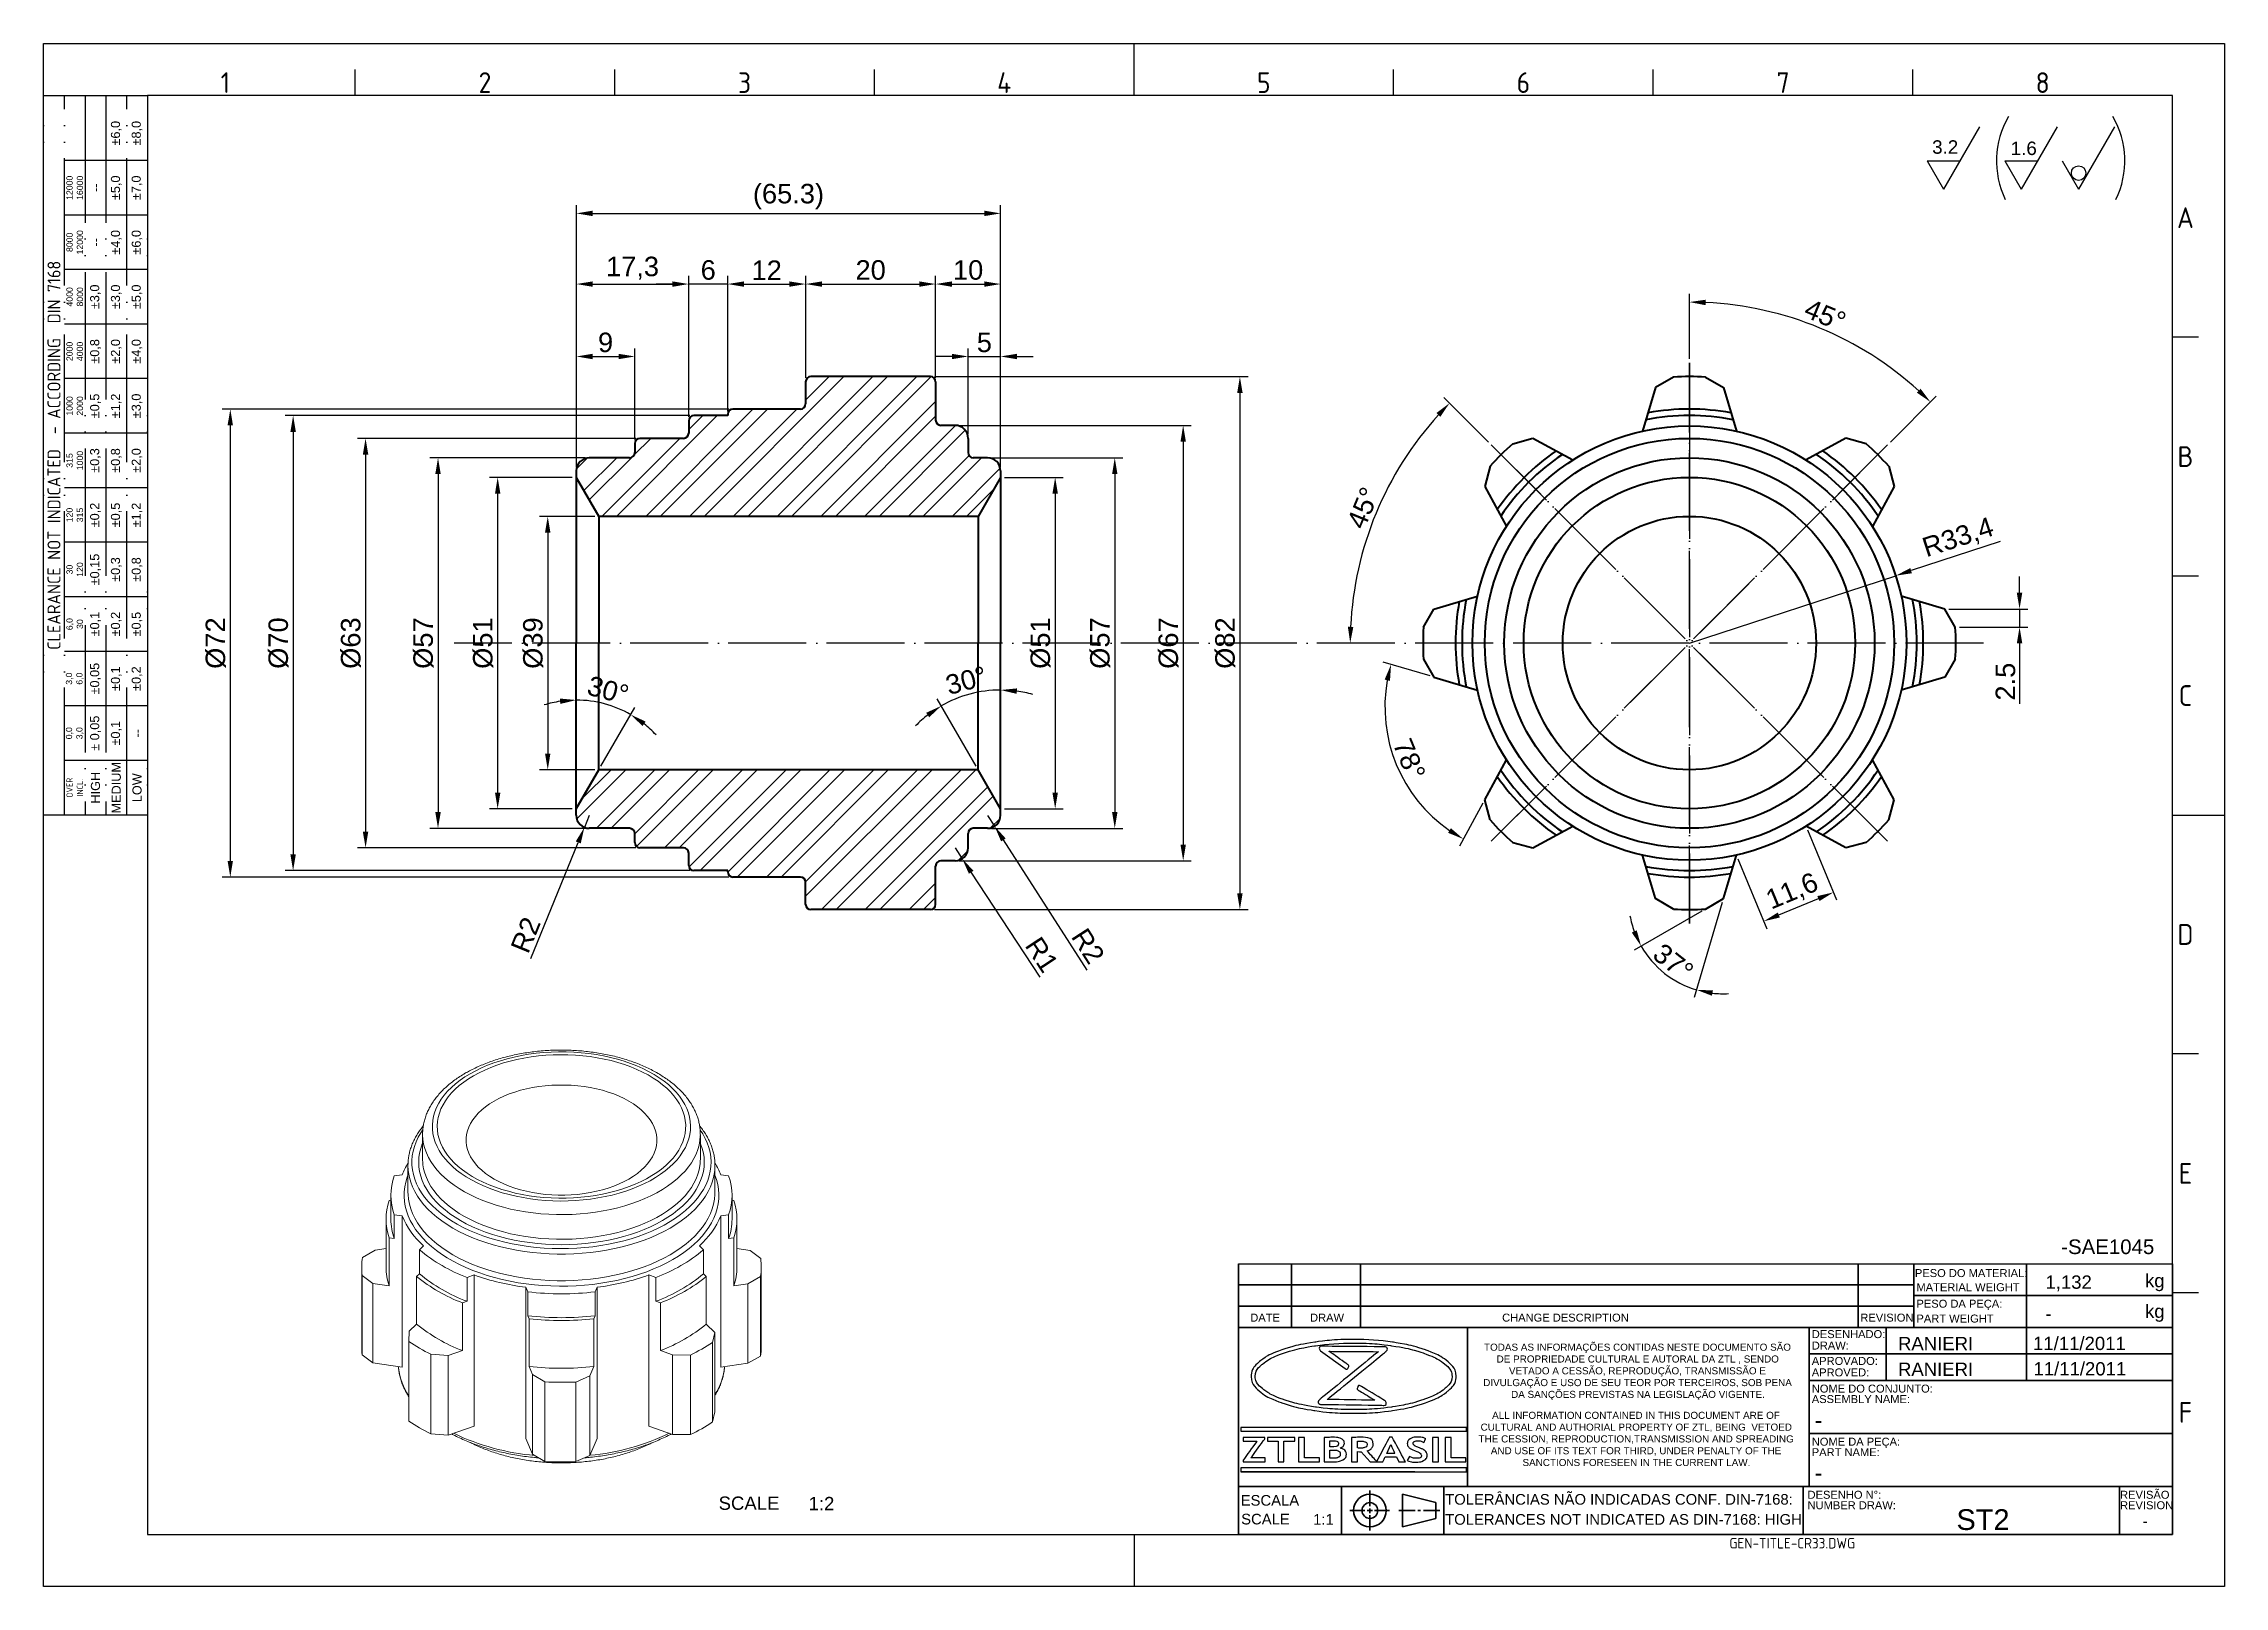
# Model space of a CAD drawing. Header units: millimetres. Extents: x 2490 to 2826, y 1138 to 1375.
import ezdxf
from ezdxf.enums import TextEntityAlignment as Align

# ---------------------------------------------------------------- set-up
doc = ezdxf.new("R2010")
doc.units = ezdxf.units.MM
for name, pattern in [('ACAD_ISO02W100', [15, 12, -3]), ('ACAD_ISO04W100', [30, 24, -3, 0, -3]), ('ACAD_ISO05W100', [33, 24, -3, 0, -3, 0, -3])]:
    doc.linetypes.add(name, pattern=pattern)
for name, color, linetype, lineweight in [('AM_0', 7, 'Continuous', 40), ('AM_4', 1, 'ACAD_ISO04W100', 25), ('AM_5', 3, 'Continuous', 25), ('AM_7', 4, 'Continuous', 35), ('AM_8', 40, 'ACAD_ISO02W100', 35), ('AM_BOR', 2, 'ACAD_ISO05W100', 35)]:
    doc.layers.add(name, color=color, linetype=linetype, lineweight=lineweight)
doc.layers.add('Camada 1', color=7, linetype='Continuous')
doc.styles.add('ACISOTS', font='isocp.shx', dxfattribs={"height": 1})
doc.styles.get("Standard").update_dxf_attribs({"font": 'arial.ttf'})
doc.dimstyles.new('ISO-25', dxfattribs={"dimtxt": 3, "dimasz": 2.5, "dimexe": 1.25, "dimexo": 0.625, "dimtad": 1, "dimtxsty": 'Standard', "dimcen": 2.5, "dimadec": 0, "dimazin": 0, "dimtfac": 1, "dimtmove": 0, "dimatfit": 3, "dimfxl": 1, "dimarcsym": 0})

msp = doc.modelspace()

# ---------------------------------------------------------------- texts
at = {"insert": (2800.393, 1191.38), "char_height": 2.25, "width": 55.22062, "attachment_point": 1}
msp.add_mtext('-SAE1045', dxfattribs=at)
at = {"color": 0, "linetype": 'Continuous', "char_height": 1.089, "attachment_point": 1}
for s, width, insert in [('\\pi1.1;TODAS AS INFORMAÇÕES CONTIDAS NESTE DOCUMENTO SÃO \\P\\pi3.0406;DE PROPRIEDADE CULTURAL E AUTORAL DA ZTL , SENDO \\P\\pi4.9363;VETADO A CESSÃO, REPRODUÇÃO, TRANSMISSÃO E \\P\\pi0.97628;DIVULGAÇÃO E USO DE SEU TEOR POR TERCEIROS, SOB PENA \\P\\pi5.2688;DA SANÇÕES PREVISTAS NA LEGISLAÇÃO VIGENTE.', 49.34635, (2710.454, 1175.35)), ('\\pi2.9563;ALL INFORMATION CONTAINED IN THIS DOCUMENT ARE OF \\P\\pi1.1801;CULTURAL AND AUTHORIAL PROPERTY OF ZTL, BEING  VETOED \\P\\pi0.87222;THE CESSION, REPRODUCTION,TRANSMISSION AND SPREADING \\P\\pi2.7505;AND USE OF ITS TEXT FOR THIRD, UNDER PENALTY OF THE \\P\\pi7.6276;SANCTIONS FORESEEN IN THE CURRENT LAW.', 50.13289, (2709.848, 1164.868))]:
    msp.add_mtext_dynamic_manual_height_columns(s, width=width, gutter_width=12.5, heights=[0], dxfattribs=dict(at, insert=insert))
at = {"layer": 'AM_5', "char_height": 2.07, "attachment_point": 1}
for s, insert in [('3.2', (2780.526, 1360.49)), ('1.6', (2792.617, 1360.29))]:
    msp.add_mtext_dynamic_manual_height_columns(s, width=18.23779, gutter_width=12.5, heights=[0], dxfattribs=dict(at, insert=insert))
at = {"layer": 'AM_8', "color": 0, "linetype": 'Continuous'}
for s, height, p in [('PESO DO MATERIAL:', 1.22513, (2777.871, 1185.593)), ('kg', 2.0419, (2813.295, 1184.027)), ('MATERIAL WEIGHT', 1.22513, (2778.109, 1183.423)), ('PESO DA PEÇA:', 1.22513, (2778.109, 1180.885)), ('DATE', 1.2251, (2675.577, 1178.742)), ('DRAW', 1.2251, (2684.78, 1178.742)), ('CHANGE DESCRIPTION', 1.22513, (2714.341, 1178.742)), ('REVISION', 1.2251, (2769.473, 1178.742)), ('PART WEIGHT', 1.22513, (2778.109, 1178.598)), ('kg', 2.0419, (2813.295, 1179.316)), ('DESENHADO:', 1.2251, (2762.001, 1176.203)), ('DRAW:', 1.2251, (2762.001, 1174.441)), ('APROVADO:', 1.2251, (2762.001, 1172.077)), ('APROVED:', 1.2251, (2762.001, 1170.314)), ('NOME DO CONJUNTO:', 1.22513, (2762.001, 1167.822)), ('ASSEMBLY NAME:', 1.22513, (2762.001, 1166.208)), ('NOME DA PEÇA:', 1.22513, (2762.001, 1159.654)), ('PART NAME:', 1.2251, (2762.001, 1158.041)), ('SCALE', 2.0419, (2593.752, 1149.784)), ('1:2', 2.0419, (2607.595, 1149.728)), ('ESCALA', 1.6335, (2674.101, 1150.424)), ('TOLERÂNCIAS NÃO INDICADAS CONF. DIN-7168:', 1.6335, (2705.572, 1150.576)), ('DESENHO N%%d:', 1.22513, (2761.35, 1151.487)), ('REVISÃO', 1.2251, (2809.451, 1151.487)), ('SCALE', 1.6335, (2674.177, 1147.538)), ('1:1', 1.6335, (2685.252, 1147.493)), ('TOLERANCES NOT INDICATED AS DIN-7168: HIGH', 1.6335, (2705.572, 1147.493)), ('NUMBER DRAW:', 1.22513, (2761.35, 1149.873)), ('REVISION', 1.2251, (2809.451, 1149.873))]:
    msp.add_text(s, height=height, dxfattribs=at).set_placement(p)
for tag, p in [('1,132', (2797.964, 1184.816)), ('-', (2797.964, 1179.957))]:
    msp.add_attdef(tag, text='', height=2.042, dxfattribs=at).set_placement(p, align=Align.MIDDLE_LEFT)
for tag, p, height in [('RANIERI', (2775.273, 1174.344), 2.042), ('11/11/2011', (2796.059, 1174.368), 2.042), ('RANIERI', (2775.271, 1170.393), 2.042), ('11/11/2011', (2796.125, 1170.46), 2.042), ('-', (2762.463, 1162.354), 2.45), ('-', (2762.463, 1154.248), 2.45), ('ST2', (2784.265, 1146.682), 3.194)]:
    msp.add_attdef(tag, p, '', height=height, dxfattribs=at)
msp.add_attdef('-', text='', height=1.597, dxfattribs=at).set_placement((2813.316, 1148.032), align=Align.MIDDLE_CENTER)
at = {"layer": 'AM_8', "color": 0, "linetype": 'Continuous', "style": 'ACISOTS'}
msp.add_attdef('GEN-TITLE-CR33.DWG', (2749.32, 1143.831), '', height=1.633, dxfattribs=at)

# ---------------------------------------------------------------- blocks, each defined once
blk = doc.blocks.new('A3 ZTL')
for p, q in [((19.57, 280.82), (19.57, 9.78)), ((401.17, 280.82), (19.57, 280.82)), ((401.17, 9.78), (401.17, 280.82)), ((19.57, 9.78), (401.17, 9.78))]:
    blk.add_line(p, q)
at = {"layer": 'AM_BOR', "color": 135, "linetype": 'Continuous', "lineweight": 25}
for p, q in [((0, 0), (0, 290.61)), ((0, 290.61), (410.96, 290.61)), ((410.96, 290.61), (410.96, 0)), ((410.96, 0), (0, 0))]:
    blk.add_line(p, q, dxfattribs=at)
at = {"layer": 'AM_BOR', "color": 135, "lineweight": 25}
for p, q in [((205.48, 280.82), (205.48, 290.61)), ((58.71, 280.82), (58.71, 285.71)), ((107.63, 280.82), (107.63, 285.71)), ((156.56, 280.82), (156.56, 285.71)), ((254.4, 280.82), (254.4, 285.71)), ((303.33, 280.82), (303.33, 285.71)), ((352.25, 280.82), (352.25, 285.71)), ((3.91, 145.3), (3.91, 280.82)), ((7.83, 280.82), (7.83, 145.3)), ((11.74, 280.82), (11.74, 145.3)), ((15.66, 145.3), (15.66, 280.82)), ((19.57, 268.59), (3.91, 268.59)), ((19.57, 258.32), (3.91, 258.32)), ((19.57, 248.04), (3.91, 248.04)), ((19.57, 237.77), (3.91, 237.77)), ((406.07, 235.32), (401.17, 235.32)), ((19.57, 227.5), (3.91, 227.5)), ((19.57, 217.22), (3.91, 217.22)), ((19.57, 206.95), (3.91, 206.95)), ((19.57, 196.67), (3.91, 196.67)), ((406.07, 190.31), (401.17, 190.31)), ((19.57, 186.4), (3.91, 186.4)), ((19.57, 176.13), (3.91, 176.13)), ((19.57, 165.85), (3.91, 165.85)), ((19.57, 155.58), (3.91, 155.58)), ((401.17, 145.3), (410.96, 145.3)), ((406.07, 100.29), (401.17, 100.29)), ((406.07, 55.28), (401.17, 55.28)), ((205.48, 9.78), (205.48, 0))]:
    blk.add_line(p, q, dxfattribs=at)
blk.add_lwpolyline([(19.57, 145.3), (0, 145.3), (0, 280.82), (19.57, 280.82)], close=True, dxfattribs=at)
at = {"layer": 'AM_BOR', "color": 135, "lineweight": 25, "style": 'ACISOTS'}
for s, p in [('1', (34.25, 283.27)), ('2', (83.17, 283.27)), ('3', (132.09, 283.27)), ('4', (181.02, 283.27)), ('5', (229.94, 283.27)), ('6', (278.86, 283.27)), ('7', (327.79, 283.27)), ('8', (376.71, 283.27)), ('A', (403.62, 257.83)), ('B', (403.62, 212.82)), ('C', (403.62, 167.81)), ('D', (403.62, 122.8)), ('E', (403.62, 77.79)), ('F', (403.62, 32.78))]:
    blk.add_text(s, height=3.91, dxfattribs=at).set_placement(p, align=Align.MIDDLE)
at = {"layer": 'AM_BOR', "color": 135, "lineweight": 25, "attachment_point": 5, "rotation": 90}
for s, insert, char_height, width in [('±6,0', (13.7, 273.73), 1.712, 10.274), ('±8,0', (17.61, 273.73), 1.712, 10.274), ('12000\\P16000', (5.87, 263.45), 1.174, 10.274), ('--', (9.78, 263.45), 1.712, 10.274), ('±5,0', (13.7, 263.45), 1.712, 10.274), ('±7,0', (17.61, 263.45), 1.712, 10.274), ('8000\\P12000', (5.87, 253.18), 1.174, 10.274), ('±4,0', (13.7, 253.18), 1.712, 10.274), ('±6,0', (17.61, 253.18), 1.712, 10.274), ('--', (9.78, 253.18), 1.712, 10.274), ('{\\Fisocp.shx|c0;CLEARANCE NOT INDICATED  - ACCORDING  DIN 7168}', (1.96, 213.06), 2.4462, 135.5186), ('4000\\P8000', (5.87, 242.91), 1.174, 10.274), ('±3,0', (9.78, 242.91), 1.712, 10.274), ('±3,0', (13.7, 242.91), 1.712, 10.274), ('±5,0', (17.61, 242.91), 1.712, 10.274), ('2000\\P4000', (5.87, 232.63), 1.174, 10.274), ('±0,8', (9.78, 232.63), 1.712, 10.274), ('±2,0', (13.7, 232.63), 1.712, 10.274), ('±4,0', (17.61, 232.63), 1.712, 10.274), ('1000\\P2000', (5.87, 222.36), 1.174, 10.274), ('±0,5', (9.78, 222.36), 1.712, 10.274), ('±1,2', (13.7, 222.36), 1.712, 10.274), ('±3,0', (17.61, 222.36), 1.712, 10.274), ('315\\P1000', (5.87, 212.08), 1.174, 10.274), ('±0,3', (9.78, 212.08), 1.712, 10.274), ('±0,8', (13.7, 212.08), 1.712, 10.274), ('±2,0', (17.61, 212.08), 1.712, 10.274), ('120\\P315', (5.87, 201.81), 1.174, 10.274), ('±0,2', (9.78, 201.81), 1.712, 10.274), ('±0,5', (13.7, 201.81), 1.712, 10.274), ('±1,2', (17.61, 201.81), 1.712, 10.274), ('±0,15', (9.78, 191.54), 1.712, 10.274), ('±0,3', (13.7, 191.54), 1.712, 10.274), ('±0,8', (17.61, 191.54), 1.712, 10.274), ('30\\P120', (5.87, 191.54), 1.174, 10.274), ('6,0\\P30', (5.87, 181.26), 1.174, 10.274), ('±0,1', (9.78, 181.26), 1.712, 10.274), ('±0,2', (13.7, 181.26), 1.712, 10.274), ('±0,5', (17.61, 181.26), 1.712, 10.274), ('±0,05', (9.78, 170.99), 1.712, 10.274), ('±0,1', (13.7, 170.99), 1.712, 10.274), ('±0,2', (17.61, 170.99), 1.712, 10.274), ('3,0\\P6,0', (5.87, 170.99), 1.174, 10.274), ('0,0\\P3,0', (5.87, 160.71), 1.174, 10.274), ('± 0,05', (9.78, 160.71), 1.712, 10.274), ('\\pt4.69206;±0,1', (13.7, 160.71), 1.7123, 10.274), ('--', (17.61, 160.71), 1.712, 10.274), ('{\\Fisocp.shx|c0;OVER\\PINCL.}', (5.87, 150.44), 1.1742, 10.274), ('HIGH', (9.78, 150.44), 1.712, 10.274), ('MEDIUM', (13.7, 150.44), 1.712, 10.274), ('LOW', (17.61, 150.44), 1.712, 10.274)]:
    blk.add_mtext(s, dxfattribs=dict(at, insert=insert, char_height=char_height, width=width))
blk = doc.blocks.new('*D31')
at = {"layer": 'AM_5', "color": 0, "lineweight": -2, "transparency": 16777216}
for p, q in [((2626.97, 1324.13), (2675.23, 1324.13)), ((2673.98, 1321.63), (2673.98, 1244.63)), ((2626.97, 1242.13), (2675.23, 1242.13))]:
    blk.add_line(p, q, dxfattribs=at)
at = {"layer": 'AM_5', "color": 0, "transparency": 16777216}
for points in [[(2673.56, 1321.63), (2674.4, 1321.63), (2673.98, 1324.13)], [(2673.56, 1244.63), (2674.4, 1244.63), (2673.98, 1242.13)]]:
    blk.add_solid(points, dxfattribs=at)
at = {"layer": 'Defpoints', "color": 0, "transparency": 16777216}
for p in [(2626.35, 1324.13), (2626.35, 1242.13), (2673.98, 1242.13)]:
    blk.add_point(p, dxfattribs=at)
at = {"layer": 'AM_5', "color": 0, "transparency": 16777216, "insert": (2671.74, 1283.13), "char_height": 3, "attachment_point": 5, "rotation": 90}
blk.add_mtext('%%C82', dxfattribs=at)
blk = doc.blocks.new('*D32')
at = {"layer": 'AM_5', "color": 0, "lineweight": -2, "transparency": 16777216}
for p, q in [((2630.77, 1316.63), (2666.5, 1316.63)), ((2665.25, 1314.13), (2665.25, 1252.13)), ((2630.77, 1249.63), (2666.5, 1249.63))]:
    blk.add_line(p, q, dxfattribs=at)
at = {"layer": 'AM_5', "color": 0, "transparency": 16777216}
for points in [[(2664.84, 1314.13), (2665.67, 1314.13), (2665.25, 1316.63)], [(2664.84, 1252.13), (2665.67, 1252.13), (2665.25, 1249.63)]]:
    blk.add_solid(points, dxfattribs=at)
at = {"layer": 'Defpoints', "color": 0, "transparency": 16777216}
for p in [(2630.15, 1316.63), (2630.15, 1249.63), (2665.25, 1249.63)]:
    blk.add_point(p, dxfattribs=at)
at = {"layer": 'AM_5', "color": 0, "transparency": 16777216, "insert": (2663.01, 1283.13), "char_height": 3, "attachment_point": 5, "rotation": 90}
blk.add_mtext('%%C67', dxfattribs=at)
blk = doc.blocks.new('*D33')
at = {"layer": 'AM_5', "color": 0, "lineweight": -2, "transparency": 16777216}
for p, q in [((2635.77, 1311.63), (2655.97, 1311.63)), ((2654.72, 1309.13), (2654.72, 1257.13)), ((2635.77, 1254.63), (2655.97, 1254.63))]:
    blk.add_line(p, q, dxfattribs=at)
at = {"layer": 'AM_5', "color": 0, "transparency": 16777216}
for points in [[(2654.31, 1309.13), (2655.14, 1309.13), (2654.72, 1311.63)], [(2654.31, 1257.13), (2655.14, 1257.13), (2654.72, 1254.63)]]:
    blk.add_solid(points, dxfattribs=at)
at = {"layer": 'Defpoints', "color": 0, "transparency": 16777216}
for p in [(2635.15, 1311.63), (2635.15, 1254.63), (2654.72, 1254.63)]:
    blk.add_point(p, dxfattribs=at)
at = {"layer": 'AM_5', "color": 0, "transparency": 16777216, "insert": (2652.48, 1283.13), "char_height": 3, "attachment_point": 5, "rotation": 90}
blk.add_mtext('%%c57', dxfattribs=at)
blk = doc.blocks.new('*D34')
at = {"layer": 'AM_5', "color": 0, "lineweight": -2, "transparency": 16777216}
for p, q in [((2637.77, 1308.63), (2646.8, 1308.63)), ((2645.55, 1306.13), (2645.55, 1260.13)), ((2637.77, 1257.63), (2646.8, 1257.63))]:
    blk.add_line(p, q, dxfattribs=at)
at = {"layer": 'AM_5', "color": 0, "transparency": 16777216}
for points in [[(2645.13, 1306.13), (2645.97, 1306.13), (2645.55, 1308.63)], [(2645.13, 1260.13), (2645.97, 1260.13), (2645.55, 1257.63)]]:
    blk.add_solid(points, dxfattribs=at)
at = {"layer": 'Defpoints', "color": 0, "transparency": 16777216}
for p in [(2637.15, 1308.63), (2637.15, 1257.63), (2645.55, 1257.63)]:
    blk.add_point(p, dxfattribs=at)
at = {"layer": 'AM_5', "color": 0, "transparency": 16777216, "insert": (2643.31, 1283.13), "char_height": 3, "attachment_point": 5, "rotation": 90}
blk.add_mtext('%%c51', dxfattribs=at)
blk = doc.blocks.new('*D35')
at = {"layer": 'AM_5', "color": 0, "lineweight": -2, "transparency": 16777216}
for p, q in [((2595.32, 1319.13), (2517.34, 1319.13)), ((2518.59, 1316.63), (2518.59, 1249.63)), ((2595.32, 1247.13), (2517.34, 1247.13))]:
    blk.add_line(p, q, dxfattribs=at)
at = {"layer": 'AM_5', "color": 0, "transparency": 16777216}
for points in [[(2518.17, 1316.63), (2519, 1316.63), (2518.59, 1319.13)], [(2518.17, 1249.63), (2519, 1249.63), (2518.59, 1247.13)]]:
    blk.add_solid(points, dxfattribs=at)
at = {"layer": 'Defpoints', "color": 0, "transparency": 16777216}
for p in [(2595.95, 1319.13), (2518.59, 1247.13), (2595.95, 1247.13)]:
    blk.add_point(p, dxfattribs=at)
at = {"layer": 'AM_5', "color": 0, "transparency": 16777216, "insert": (2516.35, 1283.13), "char_height": 3, "attachment_point": 5, "rotation": 90}
blk.add_mtext('%%c72', dxfattribs=at)
blk = doc.blocks.new('*D36')
at = {"layer": 'AM_5', "color": 0, "lineweight": -2, "transparency": 16777216}
for p, q in [((2589.32, 1318.13), (2527.01, 1318.13)), ((2528.26, 1315.63), (2528.26, 1250.63)), ((2589.32, 1248.13), (2527.01, 1248.13))]:
    blk.add_line(p, q, dxfattribs=at)
at = {"layer": 'AM_5', "color": 0, "transparency": 16777216}
for points in [[(2527.84, 1315.63), (2528.68, 1315.63), (2528.26, 1318.13)], [(2527.84, 1250.63), (2528.68, 1250.63), (2528.26, 1248.13)]]:
    blk.add_solid(points, dxfattribs=at)
at = {"layer": 'Defpoints', "color": 0, "transparency": 16777216}
for p in [(2589.95, 1318.13), (2528.26, 1248.13), (2589.95, 1248.13)]:
    blk.add_point(p, dxfattribs=at)
at = {"layer": 'AM_5', "color": 0, "transparency": 16777216, "insert": (2526.02, 1283.13), "char_height": 3, "attachment_point": 5, "rotation": 90}
blk.add_mtext('%%c70', dxfattribs=at)
blk = doc.blocks.new('*D37')
at = {"layer": 'AM_5', "color": 0, "lineweight": -2, "transparency": 16777216}
for p, q in [((2581.02, 1314.63), (2538.16, 1314.63)), ((2539.41, 1312.13), (2539.41, 1254.13)), ((2581.02, 1251.63), (2538.16, 1251.63))]:
    blk.add_line(p, q, dxfattribs=at)
at = {"layer": 'AM_5', "color": 0, "transparency": 16777216}
for points in [[(2538.99, 1312.13), (2539.83, 1312.13), (2539.41, 1314.63)], [(2538.99, 1254.13), (2539.83, 1254.13), (2539.41, 1251.63)]]:
    blk.add_solid(points, dxfattribs=at)
at = {"layer": 'Defpoints', "color": 0, "transparency": 16777216}
for p in [(2581.65, 1314.63), (2539.41, 1251.63), (2581.65, 1251.63)]:
    blk.add_point(p, dxfattribs=at)
at = {"layer": 'AM_5', "color": 0, "transparency": 16777216, "insert": (2537.17, 1283.13), "char_height": 3, "attachment_point": 5, "rotation": 90}
blk.add_mtext('%%c63', dxfattribs=at)
blk = doc.blocks.new('*D38')
at = {"layer": 'AM_5', "color": 0, "lineweight": -2, "transparency": 16777216}
for p, q in [((2573.22, 1311.63), (2549.31, 1311.63)), ((2550.56, 1309.13), (2550.56, 1257.13)), ((2573.22, 1254.63), (2549.31, 1254.63))]:
    blk.add_line(p, q, dxfattribs=at)
at = {"layer": 'AM_5', "color": 0, "transparency": 16777216}
for points in [[(2550.14, 1309.13), (2550.98, 1309.13), (2550.56, 1311.63)], [(2550.14, 1257.13), (2550.98, 1257.13), (2550.56, 1254.63)]]:
    blk.add_solid(points, dxfattribs=at)
at = {"layer": 'Defpoints', "color": 0, "transparency": 16777216}
for p in [(2573.85, 1311.63), (2550.56, 1254.63), (2573.85, 1254.63)]:
    blk.add_point(p, dxfattribs=at)
at = {"layer": 'AM_5', "color": 0, "transparency": 16777216, "insert": (2548.32, 1283.13), "char_height": 3, "attachment_point": 5, "rotation": 90}
blk.add_mtext('%%c57', dxfattribs=at)
blk = doc.blocks.new('*D39')
at = {"layer": 'AM_5', "color": 0, "lineweight": -2, "transparency": 16777216}
for p, q in [((2571.22, 1308.63), (2558.49, 1308.63)), ((2559.74, 1306.13), (2559.74, 1260.13)), ((2571.22, 1257.63), (2558.49, 1257.63))]:
    blk.add_line(p, q, dxfattribs=at)
at = {"layer": 'AM_5', "color": 0, "transparency": 16777216}
for points in [[(2559.33, 1306.13), (2560.16, 1306.13), (2559.74, 1308.63)], [(2559.33, 1260.13), (2560.16, 1260.13), (2559.74, 1257.63)]]:
    blk.add_solid(points, dxfattribs=at)
at = {"layer": 'Defpoints', "color": 0, "transparency": 16777216}
for p in [(2571.85, 1308.63), (2559.74, 1257.63), (2571.85, 1257.63)]:
    blk.add_point(p, dxfattribs=at)
at = {"layer": 'AM_5', "color": 0, "transparency": 16777216, "insert": (2557.5, 1283.13), "char_height": 3, "attachment_point": 5, "rotation": 90}
blk.add_mtext('%%C51', dxfattribs=at)
blk = doc.blocks.new('*D40')
at = {"layer": 'AM_5', "color": 0, "lineweight": -2, "transparency": 16777216}
for p, q in [((2574.68, 1302.63), (2566.2, 1302.63)), ((2567.45, 1300.13), (2567.45, 1266.13)), ((2574.68, 1263.63), (2566.2, 1263.63))]:
    blk.add_line(p, q, dxfattribs=at)
at = {"layer": 'AM_5', "color": 0, "transparency": 16777216}
for points in [[(2567.03, 1300.13), (2567.86, 1300.13), (2567.45, 1302.63)], [(2567.03, 1266.13), (2567.86, 1266.13), (2567.45, 1263.63)]]:
    blk.add_solid(points, dxfattribs=at)
at = {"layer": 'Defpoints', "color": 0, "transparency": 16777216}
for p in [(2575.31, 1302.63), (2567.45, 1263.63), (2575.31, 1263.63)]:
    blk.add_point(p, dxfattribs=at)
at = {"layer": 'AM_5', "color": 0, "transparency": 16777216, "insert": (2565.21, 1283.13), "char_height": 3, "attachment_point": 5, "rotation": 90}
blk.add_mtext('%%C39', dxfattribs=at)
blk = doc.blocks.new('*D41')
at = {"layer": 'AM_5', "color": 0, "lineweight": -2, "transparency": 16777216}
for p, q in [((2627.15, 1323.96), (2627.15, 1339.62)), ((2637.15, 1310.26), (2637.15, 1339.62)), ((2629.65, 1338.37), (2634.65, 1338.37))]:
    blk.add_line(p, q, dxfattribs=at)
at = {"layer": 'AM_5', "color": 0, "transparency": 16777216}
for points in [[(2629.65, 1338.78), (2629.65, 1337.95), (2627.15, 1338.37)], [(2634.65, 1338.78), (2634.65, 1337.95), (2637.15, 1338.37)]]:
    blk.add_solid(points, dxfattribs=at)
at = {"layer": 'Defpoints', "color": 0, "transparency": 16777216}
for p in [(2637.15, 1338.37), (2627.15, 1323.33), (2637.15, 1309.63)]:
    blk.add_point(p, dxfattribs=at)
at = {"layer": 'AM_5', "color": 0, "transparency": 16777216, "insert": (2632.15, 1340.52), "char_height": 3, "attachment_point": 5}
blk.add_mtext('10', dxfattribs=at)
blk = doc.blocks.new('*D42')
at = {"layer": 'AM_5', "color": 0, "lineweight": -2, "transparency": 16777216}
for p, q in [((2607.15, 1323.96), (2607.15, 1339.62)), ((2627.15, 1323.96), (2627.15, 1339.62)), ((2609.65, 1338.37), (2624.65, 1338.37))]:
    blk.add_line(p, q, dxfattribs=at)
at = {"layer": 'AM_5', "color": 0, "transparency": 16777216}
for points in [[(2609.65, 1338.78), (2609.65, 1337.95), (2607.15, 1338.37)], [(2624.65, 1338.78), (2624.65, 1337.95), (2627.15, 1338.37)]]:
    blk.add_solid(points, dxfattribs=at)
at = {"layer": 'Defpoints', "color": 0, "transparency": 16777216}
for p in [(2627.15, 1338.37), (2607.15, 1323.33), (2627.15, 1323.33)]:
    blk.add_point(p, dxfattribs=at)
at = {"layer": 'AM_5', "color": 0, "transparency": 16777216, "insert": (2617.15, 1340.52), "char_height": 3, "attachment_point": 5}
blk.add_mtext('20', dxfattribs=at)
blk = doc.blocks.new('*D43')
at = {"layer": 'AM_5', "color": 0, "lineweight": -2, "transparency": 16777216}
for p, q in [((2629.65, 1327.23), (2627.15, 1327.23)), ((2632.15, 1315.26), (2632.15, 1328.48)), ((2632.15, 1327.23), (2637.15, 1327.23)), ((2637.15, 1310.88), (2637.15, 1328.48)), ((2639.65, 1327.23), (2642.15, 1327.23))]:
    blk.add_line(p, q, dxfattribs=at)
at = {"layer": 'AM_5', "color": 0, "transparency": 16777216}
for points in [[(2629.65, 1327.64), (2629.65, 1326.81), (2632.15, 1327.23)], [(2639.65, 1327.64), (2639.65, 1326.81), (2637.15, 1327.23)]]:
    blk.add_solid(points, dxfattribs=at)
at = {"layer": 'Defpoints', "color": 0, "transparency": 16777216}
for p in [(2637.15, 1327.23), (2632.15, 1314.63), (2637.15, 1310.26)]:
    blk.add_point(p, dxfattribs=at)
at = {"layer": 'AM_5', "color": 0, "transparency": 16777216, "insert": (2634.65, 1329.38), "char_height": 3, "attachment_point": 5}
blk.add_mtext('5', dxfattribs=at)
blk = doc.blocks.new('*D44')
at = {"layer": 'AM_5', "color": 0, "lineweight": -2, "transparency": 16777216}
for p, q in [((2595.15, 1318.76), (2595.15, 1339.62)), ((2607.15, 1323.96), (2607.15, 1339.62)), ((2597.65, 1338.37), (2604.65, 1338.37))]:
    blk.add_line(p, q, dxfattribs=at)
at = {"layer": 'AM_5', "color": 0, "transparency": 16777216}
for points in [[(2597.65, 1338.78), (2597.65, 1337.95), (2595.15, 1338.37)], [(2604.65, 1338.78), (2604.65, 1337.95), (2607.15, 1338.37)]]:
    blk.add_solid(points, dxfattribs=at)
at = {"layer": 'Defpoints', "color": 0, "transparency": 16777216}
for p in [(2607.15, 1338.37), (2607.15, 1323.33), (2595.15, 1318.13)]:
    blk.add_point(p, dxfattribs=at)
at = {"layer": 'AM_5', "color": 0, "transparency": 16777216, "insert": (2601.15, 1340.5), "char_height": 3, "attachment_point": 5}
blk.add_mtext('12', dxfattribs=at)
blk = doc.blocks.new('*D45')
at = {"layer": 'AM_5', "color": 0, "lineweight": -2, "transparency": 16777216}
for p, q in [((2571.85, 1310.26), (2571.85, 1328.48)), ((2574.35, 1327.23), (2578.35, 1327.23)), ((2580.85, 1314.46), (2580.85, 1328.48))]:
    blk.add_line(p, q, dxfattribs=at)
at = {"layer": 'AM_5', "color": 0, "transparency": 16777216}
for points in [[(2574.35, 1327.64), (2574.35, 1326.81), (2571.85, 1327.23)], [(2578.35, 1327.64), (2578.35, 1326.81), (2580.85, 1327.23)]]:
    blk.add_solid(points, dxfattribs=at)
at = {"layer": 'Defpoints', "color": 0, "transparency": 16777216}
for p in [(2580.85, 1327.23), (2580.85, 1313.83), (2571.85, 1309.63)]:
    blk.add_point(p, dxfattribs=at)
at = {"layer": 'AM_5', "color": 0, "transparency": 16777216, "insert": (2576.35, 1329.38), "char_height": 3, "attachment_point": 5}
blk.add_mtext('9', dxfattribs=at)
blk = doc.blocks.new('*D46')
at = {"layer": 'AM_5', "color": 0, "lineweight": -2, "transparency": 16777216}
for p, q in [((2571.85, 1310.88), (2571.85, 1339.62)), ((2589.15, 1317.96), (2589.15, 1339.62)), ((2574.35, 1338.37), (2586.65, 1338.37))]:
    blk.add_line(p, q, dxfattribs=at)
at = {"layer": 'AM_5', "color": 0, "transparency": 16777216}
for points in [[(2574.35, 1338.78), (2574.35, 1337.95), (2571.85, 1338.37)], [(2586.65, 1338.78), (2586.65, 1337.95), (2589.15, 1338.37)]]:
    blk.add_solid(points, dxfattribs=at)
at = {"layer": 'Defpoints', "color": 0, "transparency": 16777216}
for p in [(2589.15, 1338.37), (2589.15, 1317.33), (2571.85, 1310.26)]:
    blk.add_point(p, dxfattribs=at)
at = {"layer": 'AM_5', "color": 0, "transparency": 16777216, "insert": (2580.5, 1340.8), "char_height": 3, "attachment_point": 5}
blk.add_mtext('17,3', dxfattribs=at)
blk = doc.blocks.new('*D47')
at = {"layer": 'AM_5', "color": 0, "lineweight": -2, "transparency": 16777216}
for p, q in [((2589.15, 1317.96), (2589.15, 1339.62)), ((2595.15, 1318.76), (2595.15, 1339.62)), ((2586.65, 1338.37), (2584.15, 1338.37)), ((2595.15, 1338.37), (2589.15, 1338.37)), ((2597.65, 1338.37), (2600.15, 1338.37))]:
    blk.add_line(p, q, dxfattribs=at)
at = {"layer": 'AM_5', "color": 0, "transparency": 16777216}
for points in [[(2586.65, 1338.78), (2586.65, 1337.95), (2589.15, 1338.37)], [(2597.65, 1338.78), (2597.65, 1337.95), (2595.15, 1338.37)]]:
    blk.add_solid(points, dxfattribs=at)
at = {"layer": 'Defpoints', "color": 0, "transparency": 16777216}
for p in [(2589.15, 1338.37), (2589.15, 1317.33), (2595.15, 1318.13)]:
    blk.add_point(p, dxfattribs=at)
at = {"layer": 'AM_5', "color": 0, "transparency": 16777216, "insert": (2592.15, 1340.52), "char_height": 3, "attachment_point": 5}
blk.add_mtext('6', dxfattribs=at)
blk = doc.blocks.new('*D48')
at = {"layer": 'AM_5', "color": 0, "lineweight": -2, "transparency": 16777216}
for p, q in [((2571.85, 1310.88), (2571.85, 1350.49)), ((2637.15, 1310.88), (2637.15, 1350.49)), ((2574.35, 1349.24), (2634.65, 1349.24))]:
    blk.add_line(p, q, dxfattribs=at)
at = {"layer": 'AM_5', "color": 0, "transparency": 16777216}
for points in [[(2574.35, 1349.66), (2574.35, 1348.83), (2571.85, 1349.24)], [(2634.65, 1349.66), (2634.65, 1348.83), (2637.15, 1349.24)]]:
    blk.add_solid(points, dxfattribs=at)
at = {"layer": 'Defpoints', "color": 0, "transparency": 16777216}
for p in [(2637.15, 1349.24), (2571.85, 1310.26), (2637.15, 1310.26)]:
    blk.add_point(p, dxfattribs=at)
at = {"layer": 'AM_5', "color": 0, "transparency": 16777216, "insert": (2604.5, 1351.83), "char_height": 3, "attachment_point": 5}
blk.add_mtext('(65.3)', dxfattribs=at)
blk = doc.blocks.new('*D49')
at = {"layer": 'AM_5', "color": 0, "lineweight": -2, "transparency": 16777216}
for p, q in [((2635.15, 1256.63), (2636.23, 1254.95)), ((2650.46, 1232.83), (2637.58, 1252.85))]:
    blk.add_line(p, q, dxfattribs=at)
at = {"layer": 'AM_5', "color": 0, "transparency": 16777216}
blk.add_solid([(2637.93, 1253.08), (2637.23, 1252.62), (2636.23, 1254.95)], dxfattribs=at)
at = {"layer": 'Defpoints', "color": 0, "transparency": 16777216}
for p in [(2635.15, 1256.63), (2636.23, 1254.95)]:
    blk.add_point(p, dxfattribs=at)
at = {"layer": 'AM_5', "color": 0, "transparency": 16777216, "insert": (2650.62, 1236.53), "char_height": 3, "attachment_point": 5, "rotation": 302.7628}
blk.add_mtext('R2', dxfattribs=at)
blk = doc.blocks.new('*D51')
at = {"layer": 'AM_5', "color": 0, "lineweight": -2, "transparency": 16777216}
for p, q in [((2573.85, 1256.63), (2573.09, 1254.78)), ((2564.87, 1234.62), (2572.15, 1252.47))]:
    blk.add_line(p, q, dxfattribs=at)
at = {"layer": 'AM_5', "color": 0, "transparency": 16777216}
blk.add_solid([(2571.76, 1252.62), (2572.53, 1252.31), (2573.09, 1254.78)], dxfattribs=at)
at = {"layer": 'Defpoints', "color": 0, "transparency": 16777216}
for p in [(2573.85, 1256.63), (2573.09, 1254.78)]:
    blk.add_point(p, dxfattribs=at)
at = {"layer": 'AM_5', "color": 0, "transparency": 16777216, "insert": (2564.04, 1238.23), "char_height": 3, "attachment_point": 5, "rotation": 67.8082}
blk.add_mtext('R2', dxfattribs=at)
blk = doc.blocks.new('*D52')
at = {"layer": 'AM_5', "color": 0, "lineweight": -2, "transparency": 16777216}
blk.add_line((2633.37, 1264.18), (2627.38, 1274.55), dxfattribs=at)
for start, end in [(90, 120), (74.315, 82.1575), (127.8425, 135.685)]:
    blk.add_arc((2637.15, 1257.63), 18.28, start, end, dxfattribs=at)
at = {"layer": 'AM_5', "color": 0, "transparency": 16777216}
for points in [[(2639.61, 1275.33), (2639.67, 1276.16), (2637.15, 1275.91)], [(2625.7, 1272.41), (2626.16, 1271.72), (2628.01, 1273.46)]]:
    blk.add_solid(points, dxfattribs=at)
at = {"layer": 'Defpoints', "color": 0, "transparency": 16777216}
for p in [(2637.15, 1283.13), (2633.97, 1275.63), (2633.68, 1263.63), (2637.15, 1257.63), (2637.15, 1256.63)]:
    blk.add_point(p, dxfattribs=at)
at = {"layer": 'AM_5', "color": 0, "transparency": 16777216, "insert": (2631.86, 1277.37), "char_height": 3, "attachment_point": 5, "rotation": 15}
blk.add_mtext('30°', dxfattribs=at)
blk = doc.blocks.new('*D53')
at = {"layer": 'AM_5', "color": 0, "lineweight": -2, "transparency": 16777216}
blk.add_line((2575.62, 1264.18), (2580.84, 1273.21), dxfattribs=at)
for start, end in [(98.5677, 107.1354), (60, 90), (42.8646, 51.4323)]:
    blk.add_arc((2571.85, 1257.63), 16.73, start, end, dxfattribs=at)
at = {"layer": 'AM_5', "color": 0, "transparency": 16777216}
for points in [[(2569.32, 1274.6), (2569.38, 1273.77), (2571.85, 1274.37)], [(2582.04, 1270.37), (2582.51, 1271.06), (2580.21, 1272.13)]]:
    blk.add_solid(points, dxfattribs=at)
at = {"layer": 'Defpoints', "color": 0, "transparency": 16777216}
for p in [(2571.85, 1283.13), (2577.57, 1273.36), (2575.31, 1263.63), (2571.85, 1257.63), (2571.85, 1256.63)]:
    blk.add_point(p, dxfattribs=at)
at = {"layer": 'AM_5', "color": 0, "transparency": 16777216, "insert": (2576.74, 1275.88), "char_height": 3, "attachment_point": 5, "rotation": 345}
blk.add_mtext('30°', dxfattribs=at)
blk = doc.blocks.new('*D54')
at = {"layer": 'AM_5', "color": 0, "lineweight": -2, "transparency": 16777216}
for p, q in [((2743.17, 1326.88), (2743.17, 1336.85)), ((2774.1, 1314.07), (2781.15, 1321.12))]:
    blk.add_line(p, q, dxfattribs=at)
blk.add_arc((2743.17, 1283.13), 52.47, 47.7304, 87.2696, dxfattribs=at)
at = {"layer": 'AM_5', "color": 0, "transparency": 16777216}
for points in [[(2745.66, 1335.12), (2745.68, 1335.96), (2743.17, 1335.6)], [(2778.74, 1322.26), (2778.17, 1321.66), (2780.27, 1320.23)]]:
    blk.add_solid(points, dxfattribs=at)
at = {"layer": 'Defpoints', "color": 0, "transparency": 16777216}
for p in [(2743.17, 1326.26), (2769.4, 1328.57), (2773.66, 1313.63), (2712.67, 1252.64), (2743.17, 1240.01)]:
    blk.add_point(p, dxfattribs=at)
at = {"layer": 'AM_5', "color": 0, "transparency": 16777216, "insert": (2764.07, 1333.59), "char_height": 3, "attachment_point": 5, "rotation": 337.5}
blk.add_mtext('45°', dxfattribs=at)
blk = doc.blocks.new('*D55')
at = {"layer": 'AM_5', "color": 0, "lineweight": -2, "transparency": 16777216}
for p, q in [((2790.98, 1298.75), (2777.29, 1294.28)), ((2743.17, 1283.13), (2774.92, 1293.5))]:
    blk.add_line(p, q, dxfattribs=at)
at = {"layer": 'AM_5', "color": 0, "transparency": 16777216}
blk.add_solid([(2777.16, 1294.67), (2777.42, 1293.88), (2774.92, 1293.5)], dxfattribs=at)
at = {"layer": 'Defpoints', "color": 0, "transparency": 16777216}
for p in [(2774.92, 1293.5), (2743.17, 1283.13)]:
    blk.add_point(p, dxfattribs=at)
at = {"layer": 'AM_5', "color": 0, "transparency": 16777216, "insert": (2784.57, 1299.21), "char_height": 3, "attachment_point": 5, "rotation": 18.0831}
blk.add_mtext('R33,4', dxfattribs=at)
blk = doc.blocks.new('*D56')
at = {"layer": 'AM_5', "color": 0, "lineweight": -2, "transparency": 16777216}
for p, q in [((2748.23, 1243.22), (2743.9, 1228.59)), ((2745.08, 1241.89), (2734.66, 1235.87))]:
    blk.add_line(p, q, dxfattribs=at)
for start, end in [(190.3934, 200.1967), (210, 253.5), (263.3033, 273.1066)]:
    blk.add_arc((2748.41, 1243.81), 14.63, start, end, dxfattribs=at)
at = {"layer": 'AM_5', "color": 0, "transparency": 16777216}
for points in [[(2735.06, 1238.94), (2734.3, 1238.59), (2735.74, 1236.5)], [(2746.62, 1228.88), (2746.79, 1229.69), (2744.25, 1229.79)]]:
    blk.add_solid(points, dxfattribs=at)
at = {"layer": 'Defpoints', "color": 0, "transparency": 16777216}
for p in [(2750.4, 1250.53), (2745.62, 1242.21), (2748.41, 1243.81), (2748.41, 1243.81), (2737.97, 1233.56)]:
    blk.add_point(p, dxfattribs=at)
at = {"layer": 'AM_5', "color": 0, "transparency": 16777216, "insert": (2740.69, 1234.02), "char_height": 3, "attachment_point": 5, "rotation": 321.75}
blk.add_mtext('37%%d', dxfattribs=at)
blk = doc.blocks.new('*D57')
at = {"layer": 'AM_5', "color": 0, "lineweight": -2, "transparency": 16777216}
for p, q in [((2793.98, 1290.87), (2793.98, 1293.37)), ((2783.11, 1288.37), (2795.23, 1288.37)), ((2784.72, 1285.59), (2795.23, 1285.59)), ((2793.98, 1288.37), (2793.98, 1285.59)), ((2793.98, 1283.09), (2793.98, 1273.81))]:
    blk.add_line(p, q, dxfattribs=at)
at = {"layer": 'AM_5', "color": 0, "transparency": 16777216}
for points in [[(2793.56, 1290.87), (2794.4, 1290.87), (2793.98, 1288.37)], [(2793.56, 1283.09), (2794.4, 1283.09), (2793.98, 1285.59)]]:
    blk.add_solid(points, dxfattribs=at)
at = {"layer": 'Defpoints', "color": 0, "transparency": 16777216}
for p in [(2782.49, 1288.37), (2784.09, 1285.59), (2793.98, 1285.59)]:
    blk.add_point(p, dxfattribs=at)
at = {"layer": 'AM_5', "color": 0, "transparency": 16777216, "insert": (2791.82, 1277.2), "char_height": 3, "attachment_point": 5, "rotation": 90}
blk.add_mtext('2.5', dxfattribs=at)
blk = doc.blocks.new('*D58')
at = {"layer": 'AM_5', "color": 0, "lineweight": -2, "transparency": 16777216}
blk.add_line((2712.23, 1314.07), (2705.37, 1320.93), dxfattribs=at)
blk.add_arc((2743.17, 1283.13), 52.21, 137.744, 177.256, dxfattribs=at)
at = {"layer": 'AM_5', "color": 0, "transparency": 16777216}
for points in [[(2704.23, 1318.53), (2704.83, 1317.95), (2706.25, 1320.05)], [(2691.44, 1285.62), (2690.6, 1285.64), (2690.96, 1283.13)]]:
    blk.add_solid(points, dxfattribs=at)
at = {"layer": 'Defpoints', "color": 0, "transparency": 16777216}
for p in [(2712.67, 1313.63), (2697.96, 1309.24), (2553.04, 1283.13), (2788.44, 1283.13), (2773.66, 1252.64)]:
    blk.add_point(p, dxfattribs=at)
at = {"layer": 'AM_5', "color": 0, "transparency": 16777216, "insert": (2692.95, 1303.93), "char_height": 3, "attachment_point": 5, "rotation": 67.5}
blk.add_mtext('45°', dxfattribs=at)
blk = doc.blocks.new('*D59')
at = {"layer": 'AM_5', "color": 0, "lineweight": -2, "transparency": 16777216}
for p, q in [((2703.25, 1278.07), (2696.05, 1280.2)), ((2711.36, 1258.49), (2707.78, 1251.89))]:
    blk.add_line(p, q, dxfattribs=at)
blk.add_arc((2719.4, 1273.29), 23.1, 169.7046, 235.2954, dxfattribs=at)
at = {"layer": 'AM_5', "color": 0, "transparency": 16777216}
for points in [[(2696.26, 1277.51), (2697.08, 1277.32), (2697.25, 1279.85)], [(2706.46, 1254.65), (2706.03, 1253.94), (2708.37, 1252.99)]]:
    blk.add_solid(points, dxfattribs=at)
at = {"layer": 'Defpoints', "color": 0, "transparency": 16777216}
for p in [(2703.85, 1277.89), (2710.56, 1275.9), (2696.61, 1269.48), (2715, 1265.19), (2711.66, 1259.04)]:
    blk.add_point(p, dxfattribs=at)
at = {"layer": 'AM_5', "color": 0, "transparency": 16777216, "insert": (2700.05, 1265.27), "char_height": 3, "attachment_point": 5, "rotation": 292.5}
blk.add_mtext('78°', dxfattribs=at)
blk = doc.blocks.new('*D60')
at = {"layer": 'AM_5', "color": 0, "lineweight": -2, "transparency": 16777216}
for p, q in [((2761.35, 1254.39), (2765.81, 1243.62)), ((2750.64, 1249.95), (2755.09, 1239.18)), ((2756.92, 1241.3), (2763.02, 1243.82))]:
    blk.add_line(p, q, dxfattribs=at)
at = {"layer": 'AM_5', "color": 0, "transparency": 16777216}
for points in [[(2762.86, 1244.21), (2763.18, 1243.44), (2765.33, 1244.78)], [(2756.77, 1241.68), (2757.08, 1240.91), (2754.62, 1240.34)]]:
    blk.add_solid(points, dxfattribs=at)
at = {"layer": 'Defpoints', "color": 0, "transparency": 16777216}
for p in [(2761.11, 1254.96), (2750.4, 1250.53), (2765.33, 1244.78)]:
    blk.add_point(p, dxfattribs=at)
at = {"layer": 'AM_5', "color": 0, "transparency": 16777216, "insert": (2759.04, 1244.8), "char_height": 3, "attachment_point": 5, "rotation": 22.5}
blk.add_mtext('11,6', dxfattribs=at)
blk = doc.blocks.new('*D61')
at = {"layer": 'AM_5', "color": 0, "lineweight": -2, "transparency": 16777216}
for p, q in [((2630.15, 1251.63), (2631.24, 1249.96)), ((2643.24, 1231.73), (2632.62, 1247.87))]:
    blk.add_line(p, q, dxfattribs=at)
at = {"layer": 'AM_5', "color": 0, "transparency": 16777216}
blk.add_solid([(2632.97, 1248.1), (2632.27, 1247.65), (2631.24, 1249.96)], dxfattribs=at)
at = {"layer": 'Defpoints', "color": 0, "transparency": 16777216}
for p in [(2630.15, 1251.63), (2631.24, 1249.96)]:
    blk.add_point(p, dxfattribs=at)
at = {"layer": 'AM_5', "color": 0, "transparency": 16777216, "insert": (2643.51, 1235.2), "char_height": 3, "attachment_point": 5, "rotation": 303.3401}
blk.add_mtext('R1', dxfattribs=at)

# ---------------------------------------------------------------- dimensions: what is measured, and where the dimension line sits
at = {"layer": 'AM_5'}
dim = msp.add_linear_dim(base=(2637.146, 1349.242), p1=(2571.846, 1310.259), p2=(2637.146, 1310.259), text='(65.3)', dimstyle='ISO-25', dxfattribs=at)
dim.commit()
dim.dimension.update_dxf_attribs({"geometry": '*D48', "text_midpoint": (2604.496, 1351.834)})
for base, p1, p2, picture, middle in [((2589.146, 1338.368), (2571.846, 1310.259), (2589.146, 1317.334), '*D46', (2580.496, 1340.796)), ((2589.146, 1338.368), (2595.146, 1318.134), (2589.146, 1317.334), '*D47', (2592.146, 1340.524)), ((2607.146, 1338.368), (2595.146, 1318.134), (2607.146, 1323.334), '*D44', (2601.146, 1340.499)), ((2627.146, 1338.368), (2607.146, 1323.334), (2627.146, 1323.334), '*D42', (2617.146, 1340.524)), ((2637.146, 1338.368), (2627.146, 1323.334), (2637.146, 1309.634), '*D41', (2632.146, 1340.524)), ((2580.846, 1327.226), (2571.846, 1309.634), (2580.846, 1313.834), '*D45', (2576.346, 1329.383)), ((2637.146, 1327.226), (2632.146, 1314.634), (2637.146, 1310.259), '*D43', (2634.646, 1329.377))]:
    dim = msp.add_linear_dim(base=base, p1=p1, p2=p2, dimstyle='ISO-25', dxfattribs=at)
    dim.commit()
    dim.dimension.update_dxf_attribs({"geometry": picture, "text_midpoint": middle})
for base, line1, line2, picture, middle in [((2769.4, 1328.571), ((2712.672, 1252.639), (2773.662, 1313.628)), ((2743.167, 1326.26), (2743.167, 1240.008)), '*D54', (2764.068, 1333.593)), ((2697.956, 1309.236), ((2712.672, 1313.628), (2773.662, 1252.639)), ((2788.443, 1283.134), (2553.044, 1283.134)), '*D58', (2692.949, 1303.935)), ((2577.569, 1273.359), ((2571.846, 1256.634), (2571.846, 1283.134)), ((2571.846, 1257.634), (2575.31, 1263.634)), '*D53', (2576.735, 1275.882)), ((2633.972, 1275.635), ((2637.146, 1256.634), (2637.146, 1283.134)), ((2637.146, 1257.634), (2633.682, 1263.634)), '*D52', (2631.856, 1277.374)), ((2696.615, 1269.475), ((2711.658, 1259.037), (2714.998, 1265.188)), ((2703.848, 1277.893), (2710.559, 1275.905)), '*D59', (2700.049, 1265.274))]:
    dim = msp.add_angular_dim_2l(base=base, line1=line1, line2=line2, dimstyle='ISO-25', dxfattribs=at)
    dim.commit()
    dim.dimension.update_dxf_attribs({"geometry": picture, "text_midpoint": middle})
for base, p1, p2, text, picture, middle in [((2673.98, 1242.134), (2626.346, 1324.134), (2626.346, 1242.134), '%%C82', '*D31', (2671.739, 1283.134)), ((2518.586, 1247.134), (2595.946, 1319.134), (2595.946, 1247.134), '%%c72', '*D35', (2516.346, 1283.134)), ((2528.26, 1248.134), (2589.946, 1318.134), (2589.946, 1248.134), '%%c70', '*D36', (2526.02, 1283.134)), ((2665.255, 1249.634), (2630.146, 1316.634), (2630.146, 1249.634), '%%C67', '*D32', (2663.014, 1283.134)), ((2539.41, 1251.634), (2581.646, 1314.634), (2581.646, 1251.634), '%%c63', '*D37', (2537.169, 1283.134)), ((2550.56, 1254.634), (2573.846, 1311.634), (2573.846, 1254.634), '%%c57', '*D38', (2548.319, 1283.134)), ((2654.725, 1254.634), (2635.146, 1311.634), (2635.146, 1254.634), '%%c57', '*D33', (2652.484, 1283.134)), ((2559.742, 1257.634), (2571.846, 1308.634), (2571.846, 1257.634), '%%C51', '*D39', (2557.501, 1283.134)), ((2645.549, 1257.634), (2637.146, 1308.634), (2637.146, 1257.634), '%%c51', '*D34', (2643.308, 1283.134)), ((2567.448, 1263.634), (2575.31, 1302.634), (2575.31, 1263.634), '%%C39', '*D40', (2565.208, 1283.134)), ((2793.981, 1285.591), (2782.486, 1288.375), (2784.093, 1285.591), '2.5', '*D57', (2791.824, 1277.199))]:
    dim = msp.add_linear_dim(base=base, p1=p1, p2=p2, angle=90, text=text, dimstyle='ISO-25', dxfattribs=at)
    dim.commit()
    dim.dimension.update_dxf_attribs({"geometry": picture, "text_midpoint": middle})
dim = msp.add_radius_dim(center=(2743.167, 1283.134), mpoint=(2774.917, 1293.501), dimstyle='ISO-25', dxfattribs=at)
dim.commit()
dim.dimension.update_dxf_attribs({"geometry": '*D55', "text_midpoint": (2784.573, 1299.208)})
for center, mpoint, picture, middle in [((2573.846, 1256.634), (2573.09, 1254.782), '*D51', (2566.011, 1237.428)), ((2635.146, 1256.634), (2636.228, 1254.952), '*D49', (2648.824, 1235.379))]:
    dim = msp.add_radius_dim(center=center, mpoint=mpoint, dimstyle='ISO-25', dxfattribs=at)
    dim.commit()
    dim.dimension.update_dxf_attribs({"geometry": picture, "text_midpoint": middle, "dimtype": 164})
dim = msp.add_aligned_dim(p1=(2750.396, 1250.525), p2=(2761.113, 1254.965), distance=-11.025, dimstyle='ISO-25', dxfattribs=at)
dim.commit()
dim.dimension.update_dxf_attribs({"geometry": '*D60', "text_midpoint": (2759.044, 1244.802)})
dim = msp.add_radius_dim(center=(2630.146, 1251.634), mpoint=(2631.245, 1249.963), text='R1', dimstyle='ISO-25', dxfattribs=at)
dim.commit()
dim.dimension.update_dxf_attribs({"geometry": '*D61', "text_midpoint": (2641.725, 1234.033), "dimtype": 164})
dim = msp.add_angular_dim_2l(base=(2737.974, 1233.561), line1=((2745.625, 1242.207), (2748.408, 1243.814)), line2=((2748.408, 1243.814), (2750.396, 1250.525)), text='37%%d', dimstyle='ISO-25', dxfattribs=at)
dim.commit()
dim.dimension.update_dxf_attribs({"geometry": '*D56', "text_midpoint": (2740.687, 1234.02)})

# ---------------------------------------------------------------- hatches: boundary and pattern name
at = {"layer": 'AM_7'}
h = msp.add_hatch(dxfattribs=at)
h.set_pattern_fill('ANSI32', color=256, scale=0.5, style=0)
h.set_pattern_definition([(45, (5.264, -8.417), (-3.367596, 3.367596), []), (45, (7.509, -8.417), (-3.367596, 3.367596), [])])
h.paths.add_polyline_path([(2633.682, 1302.634), (2637.146, 1308.634), (2637.146, 1309.634, 0.4142136), (2635.146, 1311.634), (2632.946, 1311.634, -0.4142136), (2632.146, 1312.434), (2632.146, 1314.634, 0.4142136), (2630.146, 1316.634), (2627.946, 1316.634, -0.4142136), (2627.146, 1317.434), (2627.146, 1323.334, 0.4142136), (2626.346, 1324.134), (2607.946, 1324.134, 0.4142136), (2607.146, 1323.334), (2607.146, 1319.934, -0.4142136), (2606.346, 1319.134), (2595.946, 1319.134, 0.4903144), (2595.171, 1318.134), (2589.946, 1318.134, 0.4142136), (2589.146, 1317.334), (2589.146, 1315.434, -0.4142136), (2588.346, 1314.634), (2581.646, 1314.634, 0.4142136), (2580.846, 1313.834), (2580.846, 1312.434, -0.4142136), (2580.046, 1311.634), (2573.846, 1311.634, 0.4142136), (2571.846, 1309.634), (2571.846, 1308.634), (2575.31, 1302.634)])
h.paths.add_polyline_path([(2607.146, 1246.334), (2607.146, 1242.934, 0.4142136), (2607.946, 1242.134), (2626.346, 1242.134, 0.4142136), (2627.146, 1242.934), (2627.146, 1248.834, -0.4142136), (2627.946, 1249.634), (2630.146, 1249.634, 0.4142136), (2632.146, 1251.634), (2632.146, 1253.834, -0.4142136), (2632.946, 1254.634), (2635.146, 1254.634, 0.4142136), (2637.146, 1256.634), (2637.146, 1257.634), (2633.682, 1263.634), (2575.31, 1263.634), (2571.846, 1257.634), (2571.846, 1256.634, 0.4142136), (2573.846, 1254.634), (2580.046, 1254.634, -0.4142136), (2580.846, 1253.834), (2580.846, 1252.434, 0.4142136), (2581.646, 1251.634), (2588.346, 1251.634, -0.4142136), (2589.146, 1250.834), (2589.146, 1248.934, 0.4142136), (2589.946, 1248.134), (2595.171, 1248.134, 0.4903144), (2595.946, 1247.134), (2606.346, 1247.134, -0.4142136)])

# ---------------------------------------------------------------- linework, layer by layer
at = {"color": 7, "linetype": 'Continuous', "lineweight": 15}
for p, q in [((2548.186, 1207.543), (2548.186, 1203.746)), ((2590.936, 1203.746), (2590.936, 1207.543)), ((2545.936, 1202.767), (2545.936, 1198.664)), ((2593.186, 1198.664), (2593.186, 1202.767)), ((2545.043, 1201.344), (2543.829, 1201.17)), ((2594.078, 1201.344), (2595.292, 1201.17)), ((2543.311, 1197.422), (2543.026, 1197.381)), ((2543.311, 1198.174), (2543.311, 1194.499)), ((2545.043, 1195.003), (2543.829, 1195.177)), ((2543.829, 1195.177), (2543.829, 1191.502)), ((2545.043, 1195.003), (2545.043, 1171.732)), ((2594.078, 1195.003), (2595.292, 1195.177)), ((2594.078, 1195.003), (2594.078, 1171.732)), ((2595.292, 1195.177), (2595.292, 1191.502)), ((2595.811, 1194.499), (2595.811, 1198.174)), ((2595.811, 1197.422), (2596.095, 1197.381)), ((2542.561, 1194.499), (2542.561, 1187.15)), ((2543.026, 1191.617), (2543.026, 1184.268)), ((2543.829, 1191.502), (2543.026, 1191.617)), ((2595.292, 1191.502), (2596.095, 1191.617)), ((2596.095, 1191.617), (2596.095, 1184.268)), ((2596.561, 1187.15), (2596.561, 1194.499)), ((2540.893, 1189.727), (2538.917, 1188.628)), ((2542.561, 1189.966), (2540.893, 1189.727)), ((2548.341, 1190.408), (2547.695, 1189.789)), ((2547.695, 1189.789), (2547.695, 1186.115)), ((2590.781, 1190.408), (2591.426, 1189.789)), ((2591.426, 1189.789), (2591.426, 1186.115)), ((2596.561, 1189.966), (2598.589, 1189.675)), ((2600.229, 1188.441), (2598.589, 1189.675)), ((2538.811, 1187.15), (2538.811, 1174.902)), ((2538.892, 1185.86), (2540.533, 1184.625)), ((2538.892, 1173.612), (2538.892, 1185.86)), ((2547.695, 1186.115), (2547.268, 1185.706)), ((2547.268, 1185.706), (2547.268, 1178.357)), ((2556.108, 1185.924), (2555.036, 1185.551)), ((2555.036, 1185.551), (2555.036, 1181.876)), ((2556.108, 1185.924), (2556.108, 1162.652)), ((2583.013, 1185.924), (2584.085, 1185.551)), ((2583.013, 1185.924), (2583.013, 1162.652)), ((2584.085, 1185.551), (2584.085, 1181.876)), ((2591.426, 1186.115), (2591.853, 1185.706)), ((2591.853, 1185.706), (2591.853, 1178.357)), ((2598.228, 1184.574), (2600.204, 1185.672)), ((2600.204, 1185.672), (2600.204, 1173.424)), ((2600.311, 1174.902), (2600.311, 1187.15)), ((2540.533, 1184.625), (2540.533, 1172.377)), ((2543.026, 1184.268), (2540.533, 1184.625)), ((2555.036, 1181.876), (2554.328, 1181.63)), ((2554.328, 1181.63), (2554.328, 1174.281)), ((2564.068, 1184.02), (2564.369, 1183.319)), ((2564.068, 1184.02), (2564.068, 1160.749)), ((2564.369, 1183.319), (2564.369, 1179.645)), ((2575.053, 1184.02), (2574.752, 1183.319)), ((2574.752, 1183.319), (2574.752, 1179.645)), ((2575.053, 1184.02), (2575.053, 1160.749)), ((2584.085, 1181.876), (2584.793, 1181.63)), ((2584.793, 1181.63), (2584.793, 1174.281)), ((2596.095, 1184.268), (2598.228, 1184.574)), ((2598.228, 1172.325), (2598.228, 1184.574)), ((2547.268, 1178.357), (2546.134, 1177.27)), ((2564.369, 1179.645), (2564.568, 1179.181)), ((2564.568, 1179.181), (2564.568, 1171.832)), ((2574.752, 1179.645), (2574.553, 1179.181)), ((2574.553, 1179.181), (2574.553, 1171.832)), ((2591.853, 1178.357), (2593.179, 1177.087)), ((2546.134, 1177.27), (2546.082, 1175.687)), ((2546.082, 1175.687), (2546.082, 1163.439)), ((2592.827, 1175.544), (2593.179, 1177.087)), ((2592.827, 1163.296), (2592.827, 1175.544)), ((2593.179, 1177.087), (2593.179, 1164.838)), ((2540.533, 1172.377), (2538.892, 1173.612)), ((2540.533, 1172.377), (2545.043, 1171.732)), ((2549.456, 1173.719), (2552.128, 1173.515)), ((2549.456, 1161.471), (2549.456, 1173.719)), ((2554.328, 1174.281), (2552.128, 1173.515)), ((2552.128, 1173.515), (2552.128, 1161.267)), ((2564.568, 1171.832), (2565.097, 1170.601)), ((2574.553, 1171.832), (2573.935, 1170.393)), ((2584.793, 1174.281), (2586.675, 1173.626)), ((2586.675, 1161.378), (2586.675, 1173.626)), ((2586.675, 1173.626), (2589.418, 1173.596)), ((2589.418, 1173.596), (2589.418, 1161.348)), ((2598.228, 1172.325), (2594.078, 1171.732)), ((2600.204, 1173.424), (2598.228, 1172.325)), ((2565.097, 1158.353), (2565.097, 1170.601)), ((2565.097, 1170.601), (2567, 1169.46)), ((2567, 1169.46), (2567, 1157.212)), ((2571.796, 1169.446), (2573.935, 1170.393)), ((2571.796, 1157.198), (2571.796, 1169.446)), ((2573.935, 1170.393), (2573.935, 1158.145)), ((2593.179, 1164.838), (2592.827, 1163.296)), ((2552.128, 1161.267), (2549.456, 1161.471)), ((2552.128, 1161.267), (2556.108, 1162.652)), ((2586.675, 1161.378), (2583.013, 1162.652)), ((2589.418, 1161.348), (2586.675, 1161.378)), ((2565.097, 1158.353), (2564.068, 1160.749)), ((2567, 1157.212), (2565.097, 1158.353)), ((2573.935, 1158.145), (2571.796, 1157.198)), ((2573.935, 1158.145), (2575.053, 1160.749))]:
    msp.add_line(p, q, dxfattribs=at)
at = {"linetype": 'Continuous'}
msp.add_line((2673.768, 1187.653), (2817.516, 1187.653), dxfattribs=at)
at = {"color": 7, "linetype": 'Continuous', "lineweight": 15, "flags": 128}
for points in [[(2555.507, 1216.881), (2554.706, 1216.391), (2553.957, 1215.875), (2553.261, 1215.334), (2552.622, 1214.77), (2552.041, 1214.186), (2551.52, 1213.583), (2551.062, 1212.964), (2550.667, 1212.33), (2550.338, 1211.684), (2550.075, 1211.027), (2549.879, 1210.363), (2549.75, 1209.694), (2549.69, 1209.021), (2549.699, 1208.347), (2549.776, 1207.675), (2549.921, 1207.007), (2550.134, 1206.344), (2550.414, 1205.69), (2550.76, 1205.047), (2551.171, 1204.416), (2551.645, 1203.801), (2552.181, 1203.202), (2552.776, 1202.623), (2553.43, 1202.065), (2554.139, 1201.53), (2554.902, 1201.02), (2555.715, 1200.537), (2556.575, 1200.082), (2557.481, 1199.657), (2558.428, 1199.264), (2559.413, 1198.903), (2560.434, 1198.576), (2561.486, 1198.284), (2562.565, 1198.029), (2563.669, 1197.81), (2564.793, 1197.63), (2565.934, 1197.487), (2567.087, 1197.384), (2568.249, 1197.32), (2569.415, 1197.295), (2570.581, 1197.31), (2571.745, 1197.364), (2572.9, 1197.458), (2574.044, 1197.59), (2575.173, 1197.762), (2576.282, 1197.971), (2577.368, 1198.217), (2578.427, 1198.5), (2579.456, 1198.818), (2580.451, 1199.17), (2581.407, 1199.556), (2582.324, 1199.973), (2583.196, 1200.42), (2584.021, 1200.897), (2584.796, 1201.4), (2585.519, 1201.929), (2586.187, 1202.482), (2586.797, 1203.056), (2587.348, 1203.65), (2587.838, 1204.261), (2588.265, 1204.888), (2588.627, 1205.528), (2588.923, 1206.18), (2589.153, 1206.84), (2589.315, 1207.507), (2589.409, 1208.179), (2589.435, 1208.852), (2589.392, 1209.526), (2589.281, 1210.196), (2589.102, 1210.862), (2588.855, 1211.52), (2588.542, 1212.169), (2588.164, 1212.807), (2587.721, 1213.43), (2587.216, 1214.037), (2586.65, 1214.626), (2586.025, 1215.195), (2585.343, 1215.742), (2584.607, 1216.264), (2583.819, 1216.761), (2582.982, 1217.231), (2582.099, 1217.671), (2581.172, 1218.08), (2580.205, 1218.457), (2579.202, 1218.801), (2578.165, 1219.111), (2577.099, 1219.384), (2576.007, 1219.622), (2574.892, 1219.821), (2573.759, 1219.983), (2572.612, 1220.106), (2571.454, 1220.19), (2570.29, 1220.234), (2569.123, 1220.239), (2567.958, 1220.204), (2566.798, 1220.13), (2565.647, 1220.017), (2564.511, 1219.865), (2563.391, 1219.675), (2562.293, 1219.447), (2561.22, 1219.183), (2560.176, 1218.882), (2559.164, 1218.547), (2558.187, 1218.178), (2557.25, 1217.776), (2556.356, 1217.343), (2555.507, 1216.881)], [(2556.037, 1216.575), (2556.87, 1217.028), (2557.749, 1217.451), (2558.669, 1217.844), (2559.629, 1218.203), (2560.624, 1218.529), (2561.651, 1218.82), (2562.707, 1219.076), (2563.787, 1219.294), (2564.888, 1219.474), (2566.005, 1219.616), (2567.135, 1219.72), (2568.274, 1219.784), (2569.418, 1219.809), (2570.562, 1219.794), (2571.702, 1219.739), (2572.835, 1219.646), (2573.956, 1219.513), (2575.061, 1219.342), (2576.147, 1219.134), (2577.209, 1218.888), (2578.243, 1218.605), (2579.247, 1218.288), (2580.216, 1217.937), (2581.146, 1217.552), (2582.036, 1217.137), (2582.88, 1216.691), (2583.677, 1216.217), (2584.424, 1215.716), (2585.117, 1215.191), (2585.754, 1214.642), (2586.334, 1214.073), (2586.853, 1213.484), (2587.311, 1212.879), (2587.705, 1212.258), (2588.034, 1211.626), (2588.297, 1210.983), (2588.493, 1210.332), (2588.621, 1209.676), (2588.681, 1209.016), (2588.672, 1208.355), (2588.595, 1207.696), (2588.45, 1207.041), (2588.237, 1206.392), (2587.958, 1205.751), (2587.612, 1205.122), (2587.202, 1204.505), (2586.729, 1203.904), (2586.194, 1203.32), (2585.6, 1202.755), (2584.949, 1202.212), (2584.242, 1201.693), (2583.483, 1201.198), (2582.673, 1200.731), (2581.817, 1200.293), (2580.917, 1199.885), (2579.977, 1199.509), (2578.999, 1199.166), (2577.987, 1198.857), (2576.945, 1198.584), (2575.877, 1198.347), (2574.786, 1198.148), (2573.677, 1197.986), (2572.552, 1197.864), (2571.417, 1197.78), (2570.276, 1197.735), (2569.132, 1197.73), (2567.989, 1197.765), (2566.852, 1197.839), (2565.724, 1197.952), (2564.611, 1198.104), (2563.515, 1198.294), (2562.441, 1198.521), (2561.392, 1198.785), (2560.372, 1199.085), (2559.386, 1199.42), (2558.435, 1199.788), (2557.525, 1200.188), (2556.658, 1200.619), (2555.836, 1201.079), (2555.064, 1201.567), (2554.344, 1202.08), (2553.679, 1202.617), (2553.07, 1203.177), (2552.52, 1203.756), (2552.031, 1204.353), (2551.605, 1204.966), (2551.244, 1205.593), (2550.947, 1206.231), (2550.718, 1206.878), (2550.556, 1207.532), (2550.462, 1208.19), (2550.436, 1208.851), (2550.479, 1209.511), (2550.59, 1210.168), (2550.769, 1210.821), (2551.015, 1211.466), (2551.328, 1212.101), (2551.706, 1212.725), (2552.148, 1213.334), (2552.652, 1213.927), (2553.217, 1214.502), (2553.84, 1215.056), (2554.519, 1215.587), (2555.253, 1216.094), (2556.037, 1216.575)], [(2559.181, 1200.68), (2559.913, 1200.285), (2560.691, 1199.92), (2561.51, 1199.586), (2562.366, 1199.286), (2563.256, 1199.02), (2564.175, 1198.789), (2565.12, 1198.595), (2566.085, 1198.439), (2567.066, 1198.321), (2568.059, 1198.243), (2569.059, 1198.203), (2570.062, 1198.203), (2571.062, 1198.243), (2572.055, 1198.321), (2573.036, 1198.439), (2574.001, 1198.595), (2574.946, 1198.789), (2575.865, 1199.02), (2576.755, 1199.286), (2577.612, 1199.586), (2578.431, 1199.92), (2579.208, 1200.285), (2579.941, 1200.68), (2580.625, 1201.103), (2581.257, 1201.552), (2581.835, 1202.025), (2582.356, 1202.519), (2582.817, 1203.033), (2583.217, 1203.564), (2583.552, 1204.109), (2583.823, 1204.666), (2584.027, 1205.233), (2584.163, 1205.806), (2584.232, 1206.383), (2584.232, 1206.962), (2584.163, 1207.539), (2584.027, 1208.112), (2583.823, 1208.679), (2583.552, 1209.236), (2583.217, 1209.781), (2582.817, 1210.312), (2582.356, 1210.826), (2581.835, 1211.32), (2581.257, 1211.793), (2580.625, 1212.242), (2579.941, 1212.665), (2579.208, 1213.06), (2578.431, 1213.425), (2577.612, 1213.759), (2576.755, 1214.059), (2575.865, 1214.326), (2574.946, 1214.556), (2574.001, 1214.75), (2573.036, 1214.906), (2572.055, 1215.024), (2571.062, 1215.102), (2570.062, 1215.142), (2569.059, 1215.142), (2568.059, 1215.102), (2567.066, 1215.024), (2566.085, 1214.906), (2565.12, 1214.75), (2564.175, 1214.556), (2563.256, 1214.326), (2562.366, 1214.059), (2561.51, 1213.759), (2560.691, 1213.425), (2559.913, 1213.06), (2559.181, 1212.665), (2558.496, 1212.242), (2557.864, 1211.793), (2557.286, 1211.32), (2556.765, 1210.826), (2556.304, 1210.312), (2555.904, 1209.781), (2555.569, 1209.236), (2555.298, 1208.679), (2555.094, 1208.112), (2554.958, 1207.539), (2554.89, 1206.962), (2554.89, 1206.383), (2554.958, 1205.806), (2555.094, 1205.233), (2555.298, 1204.666), (2555.569, 1204.109), (2555.904, 1203.564), (2556.304, 1203.033), (2556.765, 1202.519), (2557.286, 1202.025), (2557.864, 1201.552), (2558.496, 1201.103), (2559.181, 1200.68)], [(2545.936, 1198.664), (2545.944, 1198.294), (2546.012, 1197.565)], [(2593.112, 1197.589), (2593.177, 1198.294), (2593.186, 1198.664)], [(2544.46, 1171.815), (2544.47, 1171.693), (2544.482, 1171.574)], [(2594.634, 1171.519), (2594.651, 1171.693), (2594.661, 1171.815)]]:
    msp.add_lwpolyline(points, dxfattribs=at)
at = {"color": 8, "linetype": 'Continuous', "lineweight": 15, "flags": 128}
for points in [[(2548.193, 1208.208), (2547.918, 1207.793), (2547.521, 1207.104), (2547.19, 1206.404), (2546.926, 1205.694), (2546.729, 1204.977), (2546.601, 1204.254), (2546.54, 1203.529), (2546.549, 1202.803), (2546.626, 1202.078), (2546.772, 1201.357), (2546.986, 1200.641), (2547.267, 1199.933), (2547.614, 1199.236), (2548.028, 1198.55), (2548.505, 1197.878), (2549.045, 1197.222), (2549.647, 1196.584), (2550.308, 1195.967), (2551.026, 1195.37), (2551.8, 1194.798), (2552.626, 1194.251), (2553.503, 1193.73), (2554.429, 1193.238), (2555.399, 1192.776), (2556.411, 1192.345), (2557.463, 1191.947), (2558.551, 1191.583), (2559.672, 1191.253), (2560.822, 1190.959), (2561.998, 1190.702), (2563.197, 1190.482), (2564.415, 1190.301), (2565.648, 1190.158), (2566.893, 1190.054), (2568.146, 1189.99), (2569.403, 1189.965), (2570.661, 1189.98), (2571.915, 1190.034), (2573.163, 1190.128), (2574.399, 1190.261), (2575.621, 1190.433), (2576.825, 1190.643), (2578.007, 1190.891), (2579.165, 1191.176), (2580.293, 1191.497), (2581.389, 1191.853), (2582.451, 1192.243), (2583.473, 1192.665), (2584.454, 1193.12), (2585.391, 1193.604), (2586.28, 1194.118), (2587.12, 1194.659), (2587.907, 1195.225), (2588.639, 1195.815), (2589.315, 1196.428), (2589.931, 1197.061), (2590.487, 1197.712), (2590.98, 1198.38), (2591.41, 1199.063), (2591.774, 1199.758), (2592.072, 1200.463), (2592.302, 1201.177), (2592.465, 1201.897), (2592.559, 1202.621), (2592.585, 1203.347), (2592.542, 1204.073), (2592.431, 1204.796), (2592.251, 1205.515), (2592.003, 1206.227), (2591.689, 1206.93), (2591.308, 1207.622), (2590.934, 1208.2)], [(2590.936, 1206.201), (2590.985, 1206.079), (2591.225, 1205.382), (2591.397, 1204.677), (2591.501, 1203.968), (2591.536, 1203.257), (2591.501, 1202.545), (2591.397, 1201.836), (2591.225, 1201.132), (2590.985, 1200.434), (2590.677, 1199.745), (2590.302, 1199.067), (2589.863, 1198.402), (2589.359, 1197.752), (2588.794, 1197.12), (2588.167, 1196.507), (2587.483, 1195.916), (2586.741, 1195.347), (2585.946, 1194.803), (2585.099, 1194.286), (2584.204, 1193.797), (2583.262, 1193.338), (2582.277, 1192.91), (2581.252, 1192.515), (2580.19, 1192.154), (2579.095, 1191.827), (2577.97, 1191.536), (2576.819, 1191.283), (2575.644, 1191.066), (2574.451, 1190.889), (2573.242, 1190.75), (2572.021, 1190.65), (2570.793, 1190.591), (2569.561, 1190.571), (2568.328, 1190.591), (2567.1, 1190.65), (2565.88, 1190.75), (2564.671, 1190.889), (2563.477, 1191.066), (2562.303, 1191.283), (2561.151, 1191.536), (2560.026, 1191.827), (2558.931, 1192.154), (2557.869, 1192.515), (2556.844, 1192.91), (2555.859, 1193.338), (2554.918, 1193.797), (2554.022, 1194.286), (2553.175, 1194.803), (2552.38, 1195.347), (2551.639, 1195.916), (2550.954, 1196.507), (2550.328, 1197.12), (2549.762, 1197.752), (2549.258, 1198.402), (2548.819, 1199.067), (2548.444, 1199.745), (2548.137, 1200.434), (2547.896, 1201.132), (2547.724, 1201.836), (2547.62, 1202.545), (2547.586, 1203.257), (2547.62, 1203.968), (2547.724, 1204.677), (2547.896, 1205.382), (2548.137, 1206.079), (2548.186, 1206.201)], [(2590.936, 1207.528), (2590.931, 1207.281), (2590.871, 1206.584), (2590.743, 1205.89), (2590.547, 1205.2), (2590.284, 1204.519), (2589.954, 1203.847), (2589.559, 1203.187), (2589.1, 1202.54), (2588.578, 1201.91), (2587.996, 1201.298), (2587.354, 1200.706), (2586.656, 1200.136), (2585.902, 1199.589), (2585.097, 1199.068), (2584.241, 1198.575), (2583.339, 1198.11), (2582.392, 1197.675), (2581.404, 1197.271), (2580.379, 1196.901), (2579.319, 1196.565), (2578.227, 1196.264), (2577.108, 1195.999), (2575.964, 1195.771), (2574.8, 1195.58), (2573.619, 1195.428), (2572.426, 1195.315), (2571.223, 1195.241), (2570.014, 1195.207), (2568.805, 1195.212), (2567.597, 1195.256), (2566.396, 1195.34), (2565.205, 1195.463), (2564.028, 1195.624), (2562.869, 1195.824), (2561.731, 1196.061), (2560.619, 1196.336), (2559.535, 1196.646), (2558.483, 1196.99), (2557.466, 1197.369), (2556.488, 1197.78), (2555.553, 1198.223), (2554.662, 1198.695), (2553.818, 1199.196), (2553.026, 1199.724), (2552.286, 1200.276), (2551.601, 1200.852), (2550.974, 1201.449), (2550.407, 1202.066), (2549.901, 1202.701), (2549.458, 1203.35), (2549.079, 1204.014), (2548.766, 1204.688), (2548.519, 1205.372), (2548.34, 1206.063), (2548.229, 1206.758), (2548.186, 1207.456), (2548.186, 1207.551)], [(2593.116, 1201.722), (2593.108, 1201.66), (2592.969, 1200.925), (2592.762, 1200.197), (2592.487, 1199.475), (2592.145, 1198.763), (2591.736, 1198.063), (2591.263, 1197.377), (2590.726, 1196.707), (2590.126, 1196.054), (2589.467, 1195.421), (2588.749, 1194.81), (2587.974, 1194.222), (2587.146, 1193.659), (2586.266, 1193.123), (2585.337, 1192.615), (2584.362, 1192.137), (2583.343, 1191.69), (2582.284, 1191.275), (2581.188, 1190.894), (2580.057, 1190.548), (2578.896, 1190.238), (2577.708, 1189.965), (2576.495, 1189.729), (2575.262, 1189.531), (2574.013, 1189.373), (2572.75, 1189.253), (2571.478, 1189.173), (2570.2, 1189.133), (2568.921, 1189.133), (2567.643, 1189.173), (2566.371, 1189.253), (2565.109, 1189.373), (2563.859, 1189.531), (2562.626, 1189.729), (2561.414, 1189.965), (2560.225, 1190.238), (2559.064, 1190.548), (2557.933, 1190.894), (2556.837, 1191.275), (2555.778, 1191.69), (2554.759, 1192.137), (2553.784, 1192.615), (2552.855, 1193.123), (2551.975, 1193.659), (2551.147, 1194.222), (2550.373, 1194.81), (2549.655, 1195.421), (2548.995, 1196.054), (2548.396, 1196.707), (2547.858, 1197.377), (2547.385, 1198.063), (2546.976, 1198.763), (2546.634, 1199.475), (2546.359, 1200.197), (2546.152, 1200.925), (2546.014, 1201.66), (2546.004, 1201.728)], [(2548.241, 1202.856), (2548.34, 1202.266), (2548.519, 1201.575), (2548.766, 1200.891), (2549.079, 1200.217), (2549.458, 1199.553), (2549.901, 1198.904), (2550.407, 1198.269), (2550.974, 1197.652), (2551.601, 1197.055), (2552.286, 1196.479), (2553.026, 1195.927), (2553.818, 1195.399), (2554.662, 1194.899), (2555.553, 1194.426), (2556.488, 1193.984), (2557.466, 1193.572), (2558.483, 1193.194), (2559.535, 1192.849), (2560.619, 1192.539), (2561.731, 1192.265), (2562.869, 1192.027), (2564.028, 1191.827), (2565.205, 1191.666), (2566.396, 1191.543), (2567.597, 1191.459), (2568.805, 1191.415), (2570.014, 1191.41), (2571.223, 1191.444), (2572.426, 1191.518), (2573.619, 1191.631), (2574.8, 1191.783), (2575.964, 1191.974), (2577.108, 1192.202), (2578.227, 1192.467), (2579.319, 1192.768), (2580.379, 1193.104), (2581.404, 1193.474), (2582.392, 1193.878), (2583.339, 1194.313), (2584.241, 1194.778), (2585.097, 1195.272), (2585.902, 1195.793), (2586.656, 1196.339), (2587.354, 1196.909), (2587.996, 1197.501), (2588.578, 1198.113), (2589.1, 1198.744), (2589.559, 1199.39), (2589.954, 1200.05), (2590.284, 1200.722), (2590.547, 1201.403), (2590.743, 1202.093), (2590.866, 1202.753)], [(2593.186, 1201.267), (2593.424, 1200.582), (2593.612, 1199.845), (2593.732, 1199.104), (2593.783, 1198.36), (2593.766, 1197.615), (2593.681, 1196.872), (2593.526, 1196.133), (2593.304, 1195.4), (2593.015, 1194.674), (2592.659, 1193.958), (2592.238, 1193.255), (2591.752, 1192.565), (2591.204, 1191.891), (2590.594, 1191.235), (2589.924, 1190.599), (2589.197, 1189.984), (2588.414, 1189.392), (2587.578, 1188.825), (2586.69, 1188.285), (2585.754, 1187.773), (2584.772, 1187.29), (2583.748, 1186.838), (2582.682, 1186.418), (2581.58, 1186.032), (2580.443, 1185.679), (2579.276, 1185.363), (2578.081, 1185.082), (2576.862, 1184.839), (2575.623, 1184.634), (2574.366, 1184.467), (2573.095, 1184.338), (2571.815, 1184.249), (2570.528, 1184.2), (2569.238, 1184.19), (2567.949, 1184.22), (2566.665, 1184.289), (2565.389, 1184.398), (2564.125, 1184.545), (2562.876, 1184.732), (2561.647, 1184.956), (2560.439, 1185.218), (2559.258, 1185.517), (2558.106, 1185.851), (2556.986, 1186.221), (2555.902, 1186.624), (2554.856, 1187.06), (2553.852, 1187.527), (2552.893, 1188.025), (2551.981, 1188.552), (2551.119, 1189.105), (2550.309, 1189.685), (2549.554, 1190.288), (2548.855, 1190.914), (2548.215, 1191.561), (2547.636, 1192.226), (2547.118, 1192.908), (2546.665, 1193.605), (2546.276, 1194.315), (2545.953, 1195.036), (2545.697, 1195.766), (2545.509, 1196.502), (2545.389, 1197.243), (2545.338, 1197.987), (2545.355, 1198.732), (2545.441, 1199.475), (2545.595, 1200.214), (2545.817, 1200.948), (2545.936, 1201.267)], [(2546.012, 1197.565), (2546.014, 1197.557), (2546.152, 1196.822), (2546.359, 1196.093), (2546.634, 1195.372), (2546.976, 1194.66), (2547.385, 1193.96), (2547.858, 1193.274), (2548.396, 1192.604), (2548.995, 1191.951), (2549.655, 1191.318), (2550.373, 1190.707), (2551.147, 1190.119), (2551.975, 1189.556), (2552.855, 1189.02), (2553.784, 1188.512), (2554.759, 1188.034), (2555.778, 1187.587), (2556.837, 1187.172), (2557.933, 1186.791), (2559.064, 1186.445), (2560.225, 1186.135), (2561.414, 1185.862), (2562.626, 1185.626), (2563.859, 1185.428), (2565.109, 1185.269), (2566.371, 1185.15), (2567.643, 1185.07), (2568.921, 1185.03), (2570.2, 1185.03), (2571.478, 1185.07), (2572.75, 1185.15), (2574.013, 1185.269), (2575.262, 1185.428), (2576.495, 1185.626), (2577.708, 1185.862), (2578.896, 1186.135), (2580.057, 1186.445), (2581.188, 1186.791), (2582.284, 1187.172), (2583.343, 1187.587), (2584.362, 1188.034), (2585.337, 1188.512), (2586.266, 1189.02), (2587.146, 1189.556), (2587.974, 1190.119), (2588.749, 1190.707), (2589.467, 1191.318), (2590.126, 1191.951), (2590.726, 1192.604), (2591.263, 1193.274), (2591.736, 1193.96), (2592.145, 1194.66), (2592.487, 1195.372), (2592.762, 1196.093), (2592.969, 1196.822), (2593.108, 1197.557), (2593.112, 1197.589)]]:
    msp.add_lwpolyline(points, dxfattribs=at)
at = {"color": 7, "linetype": 'Continuous', "lineweight": 15}
for centre, radius, start, end in [((2554.767, 1197.539), 10.442, 147.67351, 158.62961), ((2553.836, 1202.767), 7.901, 171.97572, 187.55624), ((2555.344, 1203.748), 7.158, 180.00821, 187.1544), ((2583.763, 1203.748), 7.172, 352.02251, 359.98562), ((2585.286, 1202.767), 7.9, 352.4034, 7.81895), ((2584.354, 1197.539), 10.442, 21.37039, 32.32649), ((2552.26, 1198.174), 8.948, 160.43257, 199.56743), ((2586.861, 1198.174), 8.948, 340.43257, 19.56743), ((2551.74, 1194.499), 9.178, 161.69874, 198.30126), ((2556.479, 1199.727), 12.373, 202.44743, 228.87272), ((2582.643, 1199.727), 12.373, 311.12728, 337.55257), ((2587.381, 1194.499), 9.178, 341.69874, 18.30126), ((2552.367, 1194.523), 9.057, 180.14876, 199.48079), ((2586.754, 1194.523), 9.057, 340.51921, 359.85124), ((2549.096, 1187.151), 10.285, 171.73854, 187.21018), ((2563.495, 1208.681), 24.628, 230.09257, 249.91281), ((2575.626, 1208.681), 24.628, 290.08719, 309.90743), ((2590.026, 1187.15), 10.285, 351.73854, 7.21018), ((2551.836, 1187.17), 9.275, 180.12189, 198.23032), ((2563.306, 1205.334), 25.347, 230.74895, 249.25643), ((2563.495, 1205.006), 24.628, 230.09257, 249.91281), ((2568.664, 1220.835), 37.1, 250.21895, 262.8849), ((2570.458, 1220.835), 37.1, 277.1151, 289.78105), ((2575.626, 1205.006), 24.628, 290.08719, 309.90743), ((2575.816, 1205.334), 25.347, 290.74357, 309.25105), ((2587.285, 1187.17), 9.275, 341.76968, 359.87811), ((2569.561, 1228.142), 45.122, 263.39349, 276.60651), ((2563.306, 1197.985), 25.347, 230.74895, 249.25643), ((2569.561, 1224.467), 45.122, 263.39349, 276.60651), ((2569.561, 1225.369), 46.457, 263.83109, 276.16891), ((2575.816, 1197.985), 25.347, 290.74357, 309.25105), ((2549.105, 1174.903), 10.295, 180.00691, 187.20909), ((2562.219, 1199.47), 28.741, 235.84324, 243.63518), ((2576.672, 1199.868), 29.2, 295.88029, 303.59016), ((2590.001, 1174.904), 10.31, 351.74654, 359.98937), ((2569.561, 1218.02), 46.457, 263.83109, 276.16891), ((2569.561, 1222.6), 53.202, 267.24135, 272.40829), ((2562.219, 1187.222), 28.741, 235.84324, 243.63518), ((2576.672, 1187.62), 29.2, 295.88029, 303.59016), ((2569.561, 1210.352), 53.202, 267.24135, 272.40829)]:
    msp.add_arc(centre, radius, start, end, dxfattribs=at)
at = {"color": 8, "linetype": 'Continuous', "lineweight": 15}
for centre, radius, start, end in [((2554.024, 1172.696), 9.608, 186.7025, 214.24963), ((2585.15, 1172.686), 9.555, 327.17586, 352.98909), ((2568.427, 1193.522), 35.504, 244.19052, 265.18263), ((2570.874, 1192.904), 34.869, 275.05381, 295.98515)]:
    msp.add_arc(centre, radius, start, end, dxfattribs=at)
at = {"color": 7, "linetype": 'Continuous', "lineweight": 15}
for points, knots in [([(2590.929, 1207.526), (2590.929, 1207.68), (2590.931, 1208.07), (2590.863, 1208.694), (2590.734, 1209.395), (2590.543, 1210.089), (2590.292, 1210.775), (2589.981, 1211.452), (2589.61, 1212.117), (2589.18, 1212.77), (2588.692, 1213.408), (2588.148, 1214.029), (2587.547, 1214.631), (2586.893, 1215.212), (2586.188, 1215.769), (2585.434, 1216.301), (2584.633, 1216.807), (2583.789, 1217.284), (2582.904, 1217.732), (2581.982, 1218.149), (2581.025, 1218.535), (2580.035, 1218.889), (2579.016, 1219.21), (2577.971, 1219.497), (2576.903, 1219.749), (2575.814, 1219.967), (2574.708, 1220.149), (2573.588, 1220.295), (2572.457, 1220.406), (2571.317, 1220.48), (2570.173, 1220.518), (2569.028, 1220.519), (2567.883, 1220.484), (2566.744, 1220.412), (2565.612, 1220.304), (2564.491, 1220.16), (2563.384, 1219.981), (2562.295, 1219.766), (2561.225, 1219.516), (2560.178, 1219.231), (2559.158, 1218.913), (2558.166, 1218.562), (2557.206, 1218.178), (2556.281, 1217.762), (2555.464, 1217.354), (2554.969, 1217.075), (2554.757, 1216.956)], [0, 0, 0, 0, 0.0143068, 0.0361451, 0.0579994, 0.0799241, 0.1019668, 0.1241643, 0.1465405, 0.1691047, 0.1918524, 0.2147672, 0.2378246, 0.260996, 0.284252, 0.3075655, 0.3309135, 0.3542773, 0.3776403, 0.4009929, 0.4243295, 0.4476472, 0.4709446, 0.4942218, 0.5174799, 0.5407205, 0.5639457, 0.587158, 0.61036, 0.6335544, 0.656744, 0.6799317, 0.7031204, 0.7263121, 0.7495096, 0.7727159, 0.7959338, 0.8191664, 0.8424162, 0.865686, 0.8889781, 0.9122944, 0.9356363, 0.9590043, 0.9823974, 1, 1, 1, 1]), ([(2554.757, 1216.956), (2554.61, 1216.869), (2554.186, 1216.62), (2553.518, 1216.186), (2552.769, 1215.645), (2552.07, 1215.078), (2551.422, 1214.486), (2550.827, 1213.871), (2550.289, 1213.235), (2549.809, 1212.581), (2549.388, 1211.91), (2549.03, 1211.227), (2548.733, 1210.533), (2548.5, 1209.832), (2548.329, 1209.125), (2548.225, 1208.416), (2548.181, 1207.891), (2548.189, 1207.603), (2548.191, 1207.552)], [0, 0, 0, 0, 0.036791, 0.1062113, 0.1756677, 0.2450844, 0.3144011, 0.3835423, 0.4524192, 0.520936, 0.5889989, 0.6565295, 0.7234776, 0.789833, 0.8556313, 0.9209539, 0.9859215, 1, 1, 1, 1]), ([(2548.298, 1208.844), (2548.146, 1208.656), (2547.822, 1208.252), (2547.394, 1207.613), (2547, 1206.934), (2546.668, 1206.243), (2546.395, 1205.543), (2546.189, 1204.837), (2546.065, 1204.297), (2546.031, 1203.992), (2546.023, 1203.925)], [0, 0, 0, 0, 0.1229677, 0.2637555, 0.4041746, 0.5441605, 0.6836686, 0.8226862, 0.961241, 1, 1, 1, 1]), ([(2593.105, 1203.895), (2593.103, 1203.922), (2593.076, 1204.187), (2592.968, 1204.685), (2592.778, 1205.388), (2592.52, 1206.084), (2592.204, 1206.772), (2591.83, 1207.449), (2591.392, 1208.113), (2591.055, 1208.577), (2590.849, 1208.814), (2590.827, 1208.841)], [0, 0, 0, 0, 0.0155681, 0.152676, 0.2899964, 0.4276512, 0.5657249, 0.7042596, 0.8432571, 0.982686, 1, 1, 1, 1]), ([(2544.486, 1171.522), (2544.487, 1171.508), (2544.504, 1171.248), (2544.595, 1170.744), (2544.762, 1170.013), (2544.997, 1169.289), (2545.289, 1168.571), (2545.647, 1167.866), (2545.914, 1167.39), (2546.076, 1167.155), (2546.082, 1167.146)], [0, 0, 0, 0, 0.0094337, 0.1725268, 0.3358217, 0.4994914, 0.6636692, 0.828439, 0.9938329, 1, 1, 1, 1]), ([(2593.179, 1167.381), (2593.263, 1167.516), (2593.49, 1167.882), (2593.795, 1168.496), (2594.099, 1169.217), (2594.341, 1169.947), (2594.514, 1170.682), (2594.609, 1171.188), (2594.628, 1171.45), (2594.629, 1171.464)], [0, 0, 0, 0, 0.10365187, 0.28224271, 0.46016083, 0.63737673, 0.81391209, 0.98984618, 1, 1, 1, 1]), ([(2552.674, 1161.457), (2552.834, 1161.371), (2553.3, 1161.119), (2554.117, 1160.733), (2555.118, 1160.297), (2556.156, 1159.892), (2557.226, 1159.518), (2558.326, 1159.176), (2559.453, 1158.867), (2560.604, 1158.59), (2561.777, 1158.348), (2562.969, 1158.139), (2564.177, 1157.967), (2565.206, 1157.846), (2565.835, 1157.797), (2566.054, 1157.779)], [0, 0, 0, 0, 0.0433562, 0.1264418, 0.2095053, 0.2925421, 0.37555, 0.4585284, 0.541478, 0.6244004, 0.707298, 0.7901734, 0.8730298, 0.9558703, 1, 1, 1, 1]), ([(2573.117, 1157.782), (2573.429, 1157.809), (2574.151, 1157.871), (2575.271, 1158.01), (2576.475, 1158.192), (2577.661, 1158.41), (2578.829, 1158.661), (2579.974, 1158.946), (2581.093, 1159.265), (2582.186, 1159.615), (2583.247, 1159.998), (2584.276, 1160.41), (2585.267, 1160.855), (2585.992, 1161.204), (2586.372, 1161.415), (2586.448, 1161.457)], [0, 0, 0, 0, 0.0633311, 0.1464385, 0.229561, 0.3127021, 0.3958653, 0.4790541, 0.5622716, 0.6455206, 0.7288035, 0.812122, 0.8954766, 0.9788668, 1, 1, 1, 1]), ([(2555.561, 1160.131), (2555.78, 1160.018), (2556.291, 1159.754), (2557.14, 1159.374), (2558.096, 1158.987), (2559.086, 1158.634), (2560.105, 1158.313), (2561.15, 1158.026), (2562.218, 1157.774), (2563.307, 1157.556), (2564.413, 1157.374), (2565.533, 1157.227), (2566.665, 1157.117), (2567.804, 1157.043), (2568.948, 1157.005), (2570.094, 1157.004), (2571.238, 1157.039), (2572.378, 1157.111), (2573.509, 1157.219), (2574.63, 1157.363), (2575.737, 1157.542), (2576.827, 1157.757), (2577.896, 1158.007), (2578.943, 1158.292), (2579.963, 1158.61), (2580.955, 1158.961), (2581.915, 1159.346), (2582.788, 1159.734), (2583.323, 1160.008), (2583.564, 1160.132)], [0, 0, 0, 0, 0.02831912, 0.06610175, 0.10385862, 0.14158475, 0.17927811, 0.21693881, 0.25456851, 0.29216993, 0.32974651, 0.36730217, 0.40484112, 0.44236781, 0.47988677, 0.51740265, 0.55492011, 0.59244237, 0.6299741, 0.66752002, 0.70508484, 0.7426732, 0.78028959, 0.81793825, 0.85562299, 0.89334698, 0.93111239, 0.96891989, 1, 1, 1, 1])]:
    msp.add_open_spline(points, degree=3, knots=knots, dxfattribs=at)
at = {"layer": 'AM_0'}
for p, q in [((2607.146, 1323.334), (2607.146, 1319.934)), ((2626.346, 1324.134), (2607.946, 1324.134)), ((2627.146, 1323.334), (2627.146, 1317.434)), ((2740.709, 1324.06), (2737.926, 1322.453)), ((2745.625, 1324.06), (2748.408, 1322.453)), ((2606.346, 1319.134), (2595.946, 1319.134)), ((2737.926, 1322.453), (2735.938, 1315.742)), ((2748.408, 1322.453), (2750.396, 1315.742)), ((2589.146, 1317.334), (2589.146, 1315.434)), ((2595.146, 1318.134), (2589.946, 1318.134)), ((2595.146, 1318.334), (2595.146, 1318.134)), ((2630.146, 1316.634), (2627.946, 1316.634)), ((2580.846, 1313.834), (2580.846, 1312.434)), ((2588.346, 1314.634), (2581.646, 1314.634)), ((2632.146, 1314.634), (2632.146, 1312.434)), ((2715.966, 1313.811), (2719.07, 1314.643)), ((2719.07, 1314.643), (2725.221, 1311.303)), ((2767.264, 1314.643), (2761.113, 1311.303)), ((2770.368, 1313.811), (2767.264, 1314.643)), ((2571.846, 1309.634), (2571.846, 1283.134)), ((2580.046, 1311.634), (2573.846, 1311.634)), ((2635.146, 1311.634), (2632.946, 1311.634)), ((2637.146, 1309.634), (2637.146, 1283.134)), ((2712.49, 1310.335), (2711.658, 1307.231)), ((2773.844, 1310.335), (2774.676, 1307.231)), ((2571.846, 1308.634), (2575.31, 1302.634)), ((2637.146, 1308.634), (2633.682, 1302.634)), ((2637.146, 1308.634), (2637.146, 1283.134)), ((2711.658, 1307.231), (2714.998, 1301.08)), ((2774.676, 1307.231), (2771.336, 1301.08)), ((2633.682, 1302.634), (2575.31, 1302.634)), ((2575.31, 1302.634), (2575.31, 1283.134)), ((2633.682, 1302.634), (2633.682, 1283.134)), ((2703.848, 1288.375), (2710.559, 1290.363)), ((2782.486, 1288.375), (2775.775, 1290.363)), ((2702.241, 1285.591), (2703.848, 1288.375)), ((2784.093, 1285.591), (2782.486, 1288.375)), ((2571.846, 1256.634), (2571.846, 1283.134)), ((2575.31, 1263.634), (2575.31, 1283.134)), ((2633.682, 1263.634), (2633.682, 1283.134)), ((2637.146, 1257.634), (2637.146, 1283.134)), ((2637.146, 1256.634), (2637.146, 1283.134)), ((2702.241, 1280.676), (2703.848, 1277.893)), ((2784.093, 1280.676), (2782.486, 1277.893)), ((2703.848, 1277.893), (2710.559, 1275.905)), ((2782.486, 1277.893), (2775.775, 1275.905)), ((2571.846, 1257.634), (2575.31, 1263.634)), ((2633.682, 1263.634), (2575.31, 1263.634)), ((2637.146, 1257.634), (2633.682, 1263.634)), ((2711.658, 1259.037), (2714.998, 1265.188)), ((2774.676, 1259.037), (2771.336, 1265.188)), ((2712.49, 1255.932), (2711.658, 1259.037)), ((2773.844, 1255.932), (2774.676, 1259.037)), ((2580.046, 1254.634), (2573.846, 1254.634)), ((2580.846, 1252.434), (2580.846, 1253.834)), ((2632.146, 1251.634), (2632.146, 1253.834)), ((2635.146, 1254.634), (2632.946, 1254.634)), ((2715.966, 1252.457), (2719.07, 1251.625)), ((2719.07, 1251.625), (2725.221, 1254.965)), ((2767.264, 1251.625), (2761.113, 1254.965)), ((2770.368, 1252.457), (2767.264, 1251.625)), ((2588.346, 1251.634), (2581.646, 1251.634)), ((2589.146, 1248.934), (2589.146, 1250.834)), ((2627.146, 1242.934), (2627.146, 1248.834)), ((2630.146, 1249.634), (2627.946, 1249.634)), ((2737.926, 1243.814), (2735.938, 1250.525)), ((2748.408, 1243.814), (2750.396, 1250.525)), ((2595.146, 1248.134), (2589.946, 1248.134)), ((2595.146, 1247.934), (2595.146, 1248.134)), ((2606.346, 1247.134), (2595.946, 1247.134)), ((2607.146, 1242.934), (2607.146, 1246.334)), ((2626.346, 1242.134), (2607.946, 1242.134)), ((2740.709, 1242.207), (2737.926, 1243.814)), ((2745.625, 1242.207), (2748.408, 1243.814))]:
    msp.add_line(p, q, dxfattribs=at)
for radius in [33.4, 31.5, 28.5, 25.5, 19.5]:
    msp.add_circle((2743.167, 1283.134), radius, dxfattribs=at)
for centre, radius, start, end in [((2607.946, 1323.334), 0.8, 90, 180), ((2626.346, 1323.334), 0.8, 0, 90), ((2743.167, 1283.134), 41, 86.56341, 93.43659), ((2595.946, 1318.334), 0.8, 90, 180), ((2606.346, 1319.934), 0.8, 270, 0), ((2743.167, 1283.134), 36, 79.76967, 100.23033), ((2589.946, 1317.334), 0.8, 90, 180), ((2627.946, 1317.434), 0.8, 180, 270), ((2630.146, 1314.634), 2, 0, 90), ((2743.167, 1283.134), 35, 78.94221, 101.05779), ((2580.046, 1312.434), 0.8, 270, 0), ((2581.646, 1313.834), 0.8, 90, 180), ((2588.346, 1315.434), 0.8, 270, 0), ((2632.946, 1312.434), 0.8, 180, 270), ((2743.167, 1283.134), 41, 131.56341, 138.43659), ((2743.167, 1283.134), 36, 124.76967, 145.23033), ((2743.167, 1283.134), 36, 34.76967, 55.23033), ((2743.167, 1283.134), 41, 41.56341, 48.43659), ((2573.846, 1309.634), 2, 90, 180), ((2635.146, 1309.634), 2, 0, 90), ((2743.167, 1283.134), 35, 123.94221, 146.05779), ((2743.167, 1283.134), 35, 33.94221, 56.05779), ((2743.167, 1283.134), 36, 169.76967, 190.23033), ((2743.167, 1283.134), 35, 168.94221, 191.05779), ((2743.167, 1283.134), 35, 348.94221, 11.05779), ((2743.167, 1283.134), 36, 349.76967, 10.23033), ((2743.167, 1283.134), 41, 176.56341, 183.43659), ((2743.167, 1283.134), 41, 356.56341, 3.43659), ((2743.167, 1283.134), 36, 214.76967, 235.23033), ((2743.167, 1283.134), 35, 213.94221, 236.05779), ((2743.167, 1283.134), 35, 303.94221, 326.05779), ((2743.167, 1283.134), 36, 304.76967, 325.23033), ((2573.846, 1256.634), 2, 180, 270), ((2635.146, 1256.634), 2, 270, 0), ((2743.167, 1283.134), 41, 221.56341, 228.43659), ((2743.167, 1283.134), 41, 311.56341, 318.43659), ((2580.046, 1253.834), 0.8, 0, 90), ((2581.646, 1252.434), 0.8, 180, 270), ((2632.946, 1253.834), 0.8, 90, 180), ((2588.346, 1250.834), 0.8, 0, 90), ((2589.946, 1248.934), 0.8, 180, 270), ((2627.946, 1248.834), 0.8, 90, 180), ((2630.146, 1251.634), 2, 270, 0), ((2743.167, 1283.134), 35, 258.94221, 281.05779), ((2595.946, 1247.934), 0.8, 180, 270), ((2606.346, 1246.334), 0.8, 0, 90), ((2743.167, 1283.134), 36, 259.76967, 280.23033), ((2607.946, 1242.934), 0.8, 180, 270), ((2626.346, 1242.934), 0.8, 270, 0), ((2743.167, 1283.134), 41, 266.56341, 273.43659)]:
    msp.add_arc(centre, radius, start, end, dxfattribs=at)
at = {"layer": 'AM_4', "ltscale": 0.5}
for p, q in [((2743.167, 1240.008), (2743.167, 1326.26)), ((2743.167, 1326.26), (2743.167, 1240.008)), ((2773.662, 1252.639), (2712.672, 1313.628)), ((2773.662, 1313.628), (2712.672, 1252.639)), ((2712.672, 1313.628), (2773.662, 1252.639)), ((2712.672, 1252.639), (2773.662, 1313.628)), ((2788.443, 1283.134), (2553.044, 1283.134))]:
    msp.add_line(p, q, dxfattribs=at)
at = {"layer": 'AM_5'}
for p, q in [((2787.797, 1362.554), (2782.264, 1352.971)), ((2799.779, 1362.554), (2794.247, 1352.971)), ((2808.59, 1362.554), (2803.057, 1352.971)), ((2779.749, 1357.327), (2784.779, 1357.327)), ((2779.749, 1357.327), (2782.264, 1352.971)), ((2791.732, 1357.327), (2796.761, 1357.327)), ((2791.732, 1357.327), (2794.247, 1352.971)), ((2800.542, 1357.327), (2803.057, 1352.971)), ((2743.167, 1324.358), (2743.167, 1305.875))]:
    msp.add_line(p, q, dxfattribs=at)
msp.add_circle((2803.067, 1355.439), 1.115, dxfattribs=at)
for centre, start, end in [((2803.967, 1357.318), 149.81687, 205.95777), ((2796.645, 1357.318), 334.04223, 30.18313)]:
    msp.add_arc(centre, 13.544, start, end, dxfattribs=at)
at = {"layer": 'AM_8', "color": 0, "linetype": 'Continuous'}
for p, q in [((2673.768, 1187.653), (2673.768, 1145.999)), ((2681.935, 1187.653), (2681.935, 1177.852)), ((2692.553, 1187.653), (2692.553, 1177.852)), ((2769.15, 1187.653), (2769.15, 1177.852)), ((2777.697, 1177.852), (2777.697, 1187.653)), ((2795.055, 1187.653), (2795.055, 1182.753)), ((2817.516, 1145.999), (2817.516, 1187.653)), ((2777.697, 1184.386), (2673.768, 1184.386)), ((2777.697, 1182.753), (2817.516, 1182.753)), ((2795.055, 1182.753), (2795.055, 1177.852)), ((2673.768, 1181.119), (2777.697, 1181.119)), ((2673.768, 1177.852), (2760.343, 1177.852)), ((2709.008, 1177.852), (2709.008, 1153.35)), ((2760.343, 1177.852), (2817.516, 1177.852)), ((2761.59, 1177.852), (2761.59, 1162.334)), ((2773.45, 1177.852), (2773.45, 1169.685)), ((2795.055, 1177.852), (2795.055, 1169.685)), ((2761.59, 1173.768), (2817.516, 1173.768)), ((2761.59, 1169.685), (2817.516, 1169.685)), ((2761.59, 1162.334), (2761.59, 1153.35)), ((2761.59, 1161.517), (2817.516, 1161.517)), ((2674.125, 1155.646), (2700.882, 1155.646)), ((2760.343, 1153.35), (2673.768, 1153.35)), ((2710, 1153.35), (2673.768, 1153.35)), ((2689.641, 1153.35), (2689.641, 1145.999)), ((2693.993, 1152.76), (2693.993, 1150.336)), ((2704.146, 1150.886), (2699.008, 1152.188)), ((2699.008, 1152.188), (2699.008, 1147.16)), ((2705.369, 1153.35), (2705.369, 1145.999)), ((2760.343, 1153.35), (2809.348, 1153.35)), ((2760.683, 1145.999), (2760.683, 1153.35)), ((2817.516, 1153.35), (2809.348, 1153.35)), ((2809.348, 1153.35), (2809.348, 1145.999)), ((2690.922, 1149.674), (2693.227, 1149.674)), ((2693.577, 1149.674), (2694.389, 1149.674)), ((2693.993, 1150), (2693.993, 1149.276)), ((2693.993, 1148.951), (2693.993, 1146.588)), ((2694.701, 1149.674), (2696.992, 1149.674)), ((2698.448, 1149.674), (2700.975, 1149.674)), ((2704.146, 1148.463), (2699.008, 1147.16)), ((2701.363, 1149.674), (2701.77, 1149.674)), ((2702.24, 1149.674), (2704.742, 1149.674)), ((2704.146, 1150.886), (2704.146, 1148.463)), ((2673.768, 1145.999), (2817.516, 1145.999))]:
    msp.add_line(p, q, dxfattribs=at)
for radius in [2.514, 1.212]:
    msp.add_circle((2693.993, 1149.674), radius, dxfattribs=at)
at = {"layer": 'Camada 1'}
for points, knots in [([(2691.485, 1175.995), (2693.592, 1175.995), (2695.605, 1175.848), (2697.445, 1175.581), (2697.445, 1175.581), (2699.357, 1175.303), (2701.081, 1174.896), (2702.527, 1174.391), (2702.527, 1174.391), (2704.012, 1173.873), (2705.21, 1173.248), (2706.029, 1172.548), (2706.029, 1172.548), (2706.826, 1171.867), (2707.267, 1171.113), (2707.267, 1170.316), (2707.267, 1170.316), (2707.267, 1169.519), (2706.826, 1168.766), (2706.029, 1168.084), (2706.029, 1168.084), (2705.21, 1167.385), (2704.012, 1166.759), (2702.527, 1166.241), (2702.527, 1166.241), (2701.081, 1165.736), (2699.357, 1165.329), (2697.445, 1165.052), (2697.445, 1165.052), (2695.605, 1164.784), (2693.592, 1164.637), (2691.485, 1164.637), (2691.485, 1164.637), (2689.377, 1164.637), (2687.364, 1164.784), (2685.524, 1165.052), (2685.524, 1165.052), (2683.612, 1165.329), (2681.888, 1165.736), (2680.442, 1166.241), (2680.442, 1166.241), (2678.957, 1166.759), (2677.759, 1167.385), (2676.94, 1168.084), (2676.94, 1168.084), (2676.143, 1168.766), (2675.702, 1169.519), (2675.702, 1170.316), (2675.702, 1170.316), (2675.702, 1171.113), (2676.143, 1171.867), (2676.94, 1172.548), (2676.94, 1172.548), (2677.759, 1173.248), (2678.957, 1173.873), (2680.442, 1174.391), (2680.442, 1174.391), (2681.888, 1174.896), (2683.612, 1175.303), (2685.524, 1175.581), (2685.524, 1175.581), (2687.364, 1175.848), (2689.377, 1175.995), (2691.485, 1175.995)], [0, 0, 0, 0, 0.0588235, 0.0588235, 0.0588235, 0.0882353, 0.1176471, 0.1176471, 0.1176471, 0.1470588, 0.1764706, 0.1764706, 0.1764706, 0.2058824, 0.2352941, 0.2352941, 0.2352941, 0.2647059, 0.2941176, 0.2941176, 0.2941176, 0.3235294, 0.3529412, 0.3529412, 0.3529412, 0.3823529, 0.4117647, 0.4117647, 0.4117647, 0.4411765, 0.4705882, 0.4705882, 0.4705882, 0.5, 0.5294118, 0.5294118, 0.5294118, 0.5588235, 0.5882353, 0.5882353, 0.5882353, 0.6176471, 0.6470588, 0.6470588, 0.6470588, 0.6764706, 0.7058824, 0.7058824, 0.7058824, 0.7352941, 0.7647059, 0.7647059, 0.7647059, 0.7941176, 0.8235294, 0.8235294, 0.8235294, 0.8529412, 0.8823529, 0.8823529, 0.8823529, 0.9411765, 1, 1, 1, 1]), ([(2691.485, 1175.435), (2689.414, 1175.435), (2687.439, 1175.291), (2685.638, 1175.03), (2685.638, 1175.03), (2683.766, 1174.759), (2682.081, 1174.362), (2680.672, 1173.87), (2680.672, 1173.87), (2679.301, 1173.392), (2678.196, 1172.827), (2677.443, 1172.205), (2677.443, 1172.205), (2676.729, 1171.616), (2676.334, 1170.977), (2676.334, 1170.316), (2676.334, 1170.316), (2676.334, 1169.655), (2676.729, 1169.017), (2677.443, 1168.427), (2677.443, 1168.427), (2678.196, 1167.806), (2679.301, 1167.241), (2680.672, 1166.762), (2680.672, 1166.762), (2682.081, 1166.27), (2683.766, 1165.873), (2685.638, 1165.602), (2685.638, 1165.602), (2687.439, 1165.341), (2689.414, 1165.197), (2691.485, 1165.197), (2691.485, 1165.197), (2693.555, 1165.197), (2695.53, 1165.341), (2697.331, 1165.602), (2697.331, 1165.602), (2699.203, 1165.873), (2700.888, 1166.27), (2702.297, 1166.762), (2702.297, 1166.762), (2703.668, 1167.241), (2704.773, 1167.806), (2705.526, 1168.427), (2705.526, 1168.427), (2706.24, 1169.017), (2706.635, 1169.655), (2706.635, 1170.316), (2706.635, 1170.316), (2706.635, 1170.977), (2706.24, 1171.616), (2705.526, 1172.205), (2705.526, 1172.205), (2704.773, 1172.827), (2703.668, 1173.392), (2702.297, 1173.87), (2702.297, 1173.87), (2700.888, 1174.362), (2699.203, 1174.759), (2697.331, 1175.03), (2697.331, 1175.03), (2695.53, 1175.291), (2693.555, 1175.435), (2691.485, 1175.435)], [0, 0, 0, 0, 0.0588235, 0.0588235, 0.0588235, 0.0882353, 0.1176471, 0.1176471, 0.1176471, 0.1470588, 0.1764706, 0.1764706, 0.1764706, 0.2058824, 0.2352941, 0.2352941, 0.2352941, 0.2647059, 0.2941176, 0.2941176, 0.2941176, 0.3235294, 0.3529412, 0.3529412, 0.3529412, 0.3823529, 0.4117647, 0.4117647, 0.4117647, 0.4411765, 0.4705882, 0.4705882, 0.4705882, 0.5, 0.5294118, 0.5294118, 0.5294118, 0.5588235, 0.5882353, 0.5882353, 0.5882353, 0.6176471, 0.6470588, 0.6470588, 0.6470588, 0.6764706, 0.7058824, 0.7058824, 0.7058824, 0.7352941, 0.7647059, 0.7647059, 0.7647059, 0.7941176, 0.8235294, 0.8235294, 0.8235294, 0.8529412, 0.8823529, 0.8823529, 0.8823529, 0.9411765, 1, 1, 1, 1]), ([(2690.172, 1171.525), (2690.172, 1171.525), (2686.391, 1174.235), (2686.391, 1174.235), (2686.391, 1174.235), (2686.109, 1174.437), (2686.223, 1174.949), (2686.555, 1174.946), (2686.555, 1174.946), (2686.555, 1174.946), (2696.32, 1174.867), (2696.32, 1174.867), (2696.32, 1174.867), (2696.641, 1174.865), (2696.76, 1174.381), (2696.498, 1174.168), (2696.498, 1174.168), (2696.498, 1174.168), (2687.407, 1166.762), (2687.407, 1166.762), (2687.407, 1166.762), (2687.407, 1166.762), (2694.775, 1166.643), (2694.775, 1166.643), (2694.775, 1166.643), (2694.775, 1166.643), (2692.297, 1168.136), (2692.297, 1168.136), (2692.297, 1168.136), (2692.134, 1168.235), (2691.971, 1168.333), (2692.113, 1168.673), (2692.113, 1168.673), (2692.255, 1169.014), (2692.418, 1168.916), (2692.581, 1168.818), (2692.581, 1168.818), (2692.581, 1168.818), (2696.297, 1166.579), (2696.297, 1166.579), (2696.297, 1166.579), (2696.601, 1166.396), (2696.493, 1165.851), (2696.151, 1165.856), (2696.151, 1165.856), (2696.151, 1165.856), (2686.386, 1166.013), (2686.386, 1166.013), (2686.386, 1166.013), (2686.066, 1166.018), (2685.949, 1166.5), (2686.21, 1166.712), (2686.21, 1166.712), (2686.21, 1166.712), (2695.291, 1174.111), (2695.291, 1174.111), (2695.291, 1174.111), (2695.291, 1174.111), (2687.723, 1174.172), (2687.723, 1174.172), (2687.723, 1174.172), (2687.723, 1174.172), (2690.498, 1172.183), (2690.498, 1172.183), (2690.498, 1172.183), (2690.653, 1172.072), (2690.808, 1171.961), (2690.644, 1171.632), (2690.644, 1171.632), (2690.481, 1171.304), (2690.327, 1171.415), (2690.172, 1171.525)], [0, 0, 0, 0, 0.0526316, 0.0526316, 0.0526316, 0.0789474, 0.1052632, 0.1052632, 0.1052632, 0.1315789, 0.1578947, 0.1578947, 0.1578947, 0.1842105, 0.2105263, 0.2105263, 0.2105263, 0.2368421, 0.2631579, 0.2631579, 0.2631579, 0.2894737, 0.3157895, 0.3157895, 0.3157895, 0.3421053, 0.3684211, 0.3684211, 0.3684211, 0.3947368, 0.4210526, 0.4210526, 0.4210526, 0.4473684, 0.4736842, 0.4736842, 0.4736842, 0.5, 0.5263158, 0.5263158, 0.5263158, 0.5526316, 0.5789474, 0.5789474, 0.5789474, 0.6052632, 0.6315789, 0.6315789, 0.6315789, 0.6578947, 0.6842105, 0.6842105, 0.6842105, 0.7105263, 0.7368421, 0.7368421, 0.7368421, 0.7631579, 0.7894737, 0.7894737, 0.7894737, 0.8157895, 0.8421053, 0.8421053, 0.8421053, 0.8684211, 0.8947368, 0.8947368, 0.8947368, 0.9473684, 1, 1, 1, 1]), ([(2674.193, 1162.445), (2674.193, 1162.445), (2708.776, 1162.445), (2708.776, 1162.445), (2708.776, 1162.445), (2708.776, 1162.445), (2708.844, 1162.445), (2708.844, 1162.445), (2708.844, 1162.445), (2708.844, 1162.445), (2708.844, 1162.377), (2708.844, 1162.377), (2708.844, 1162.377), (2708.844, 1162.377), (2708.844, 1161.928), (2708.844, 1161.928), (2708.844, 1161.928), (2708.844, 1161.928), (2708.844, 1161.86), (2708.844, 1161.86), (2708.844, 1161.86), (2708.844, 1161.86), (2708.776, 1161.86), (2708.776, 1161.86), (2708.776, 1161.86), (2708.776, 1161.86), (2674.193, 1161.86), (2674.193, 1161.86), (2674.193, 1161.86), (2674.193, 1161.86), (2674.125, 1161.86), (2674.125, 1161.86), (2674.125, 1161.86), (2674.125, 1161.86), (2674.125, 1161.928), (2674.125, 1161.928), (2674.125, 1161.928), (2674.125, 1161.928), (2674.125, 1162.377), (2674.125, 1162.377), (2674.125, 1162.377), (2674.125, 1162.377), (2674.125, 1162.445), (2674.125, 1162.445), (2674.125, 1162.445), (2674.125, 1162.445), (2674.193, 1162.445), (2674.193, 1162.445)], [0, 0, 0, 0, 0.0769231, 0.0769231, 0.0769231, 0.1153846, 0.1538462, 0.1538462, 0.1538462, 0.1923077, 0.2307692, 0.2307692, 0.2307692, 0.2692308, 0.3076923, 0.3076923, 0.3076923, 0.3461538, 0.3846154, 0.3846154, 0.3846154, 0.4230769, 0.4615385, 0.4615385, 0.4615385, 0.5, 0.5384615, 0.5384615, 0.5384615, 0.5769231, 0.6153846, 0.6153846, 0.6153846, 0.6538462, 0.6923077, 0.6923077, 0.6923077, 0.7307692, 0.7692308, 0.7692308, 0.7692308, 0.8076923, 0.8461538, 0.8461538, 0.8461538, 0.9230769, 1, 1, 1, 1]), ([(2674.469, 1157.182), (2674.469, 1157.182), (2674.469, 1157.396), (2674.469, 1157.396), (2674.469, 1157.396), (2674.469, 1157.396), (2676.585, 1160.322), (2676.585, 1160.322), (2676.585, 1160.322), (2676.585, 1160.322), (2674.505, 1160.322), (2674.505, 1160.322), (2674.505, 1160.322), (2674.505, 1160.322), (2674.505, 1160.909), (2674.505, 1160.909), (2674.505, 1160.909), (2674.505, 1160.909), (2677.811, 1160.909), (2677.811, 1160.909), (2677.811, 1160.909), (2677.811, 1160.909), (2677.811, 1160.696), (2677.811, 1160.696), (2677.811, 1160.696), (2677.811, 1160.696), (2675.689, 1157.77), (2675.689, 1157.77), (2675.689, 1157.77), (2675.689, 1157.77), (2677.887, 1157.77), (2677.887, 1157.77), (2677.887, 1157.77), (2677.887, 1157.77), (2677.887, 1157.182), (2677.887, 1157.182), (2677.887, 1157.182), (2677.887, 1157.182), (2674.469, 1157.182), (2674.469, 1157.182)], [0, 0, 0, 0, 0.0909091, 0.0909091, 0.0909091, 0.1363636, 0.1818182, 0.1818182, 0.1818182, 0.2272727, 0.2727273, 0.2727273, 0.2727273, 0.3181818, 0.3636364, 0.3636364, 0.3636364, 0.4090909, 0.4545455, 0.4545455, 0.4545455, 0.5, 0.5454545, 0.5454545, 0.5454545, 0.5909091, 0.6363636, 0.6363636, 0.6363636, 0.6818182, 0.7272727, 0.7272727, 0.7272727, 0.7727273, 0.8181818, 0.8181818, 0.8181818, 0.9090909, 1, 1, 1, 1]), ([(2680.747, 1160.322), (2680.747, 1160.322), (2680.747, 1157.182), (2680.747, 1157.182), (2680.747, 1157.182), (2680.747, 1157.182), (2679.847, 1157.182), (2679.847, 1157.182), (2679.847, 1157.182), (2679.847, 1157.182), (2679.847, 1160.322), (2679.847, 1160.322), (2679.847, 1160.322), (2679.847, 1160.322), (2678.233, 1160.322), (2678.233, 1160.322), (2678.233, 1160.322), (2678.233, 1160.322), (2678.233, 1160.909), (2678.233, 1160.909), (2678.233, 1160.909), (2678.233, 1160.909), (2682.432, 1160.909), (2682.432, 1160.909), (2682.432, 1160.909), (2682.432, 1160.909), (2682.432, 1160.322), (2682.432, 1160.322), (2682.432, 1160.322), (2682.432, 1160.322), (2680.747, 1160.322), (2680.747, 1160.322)], [0, 0, 0, 0, 0.1111111, 0.1111111, 0.1111111, 0.1666667, 0.2222222, 0.2222222, 0.2222222, 0.2777778, 0.3333333, 0.3333333, 0.3333333, 0.3888889, 0.4444444, 0.4444444, 0.4444444, 0.5, 0.5555556, 0.5555556, 0.5555556, 0.6111111, 0.6666667, 0.6666667, 0.6666667, 0.7222222, 0.7777778, 0.7777778, 0.7777778, 0.8888889, 1, 1, 1, 1]), ([(2683.021, 1157.182), (2683.021, 1157.182), (2683.021, 1160.909), (2683.021, 1160.909), (2683.021, 1160.909), (2683.021, 1160.909), (2683.921, 1160.909), (2683.921, 1160.909), (2683.921, 1160.909), (2683.921, 1160.909), (2683.921, 1157.77), (2683.921, 1157.77), (2683.921, 1157.77), (2683.921, 1157.77), (2686.214, 1157.77), (2686.214, 1157.77), (2686.214, 1157.77), (2686.214, 1157.77), (2686.214, 1157.182), (2686.214, 1157.182), (2686.214, 1157.182), (2686.214, 1157.182), (2683.021, 1157.182), (2683.021, 1157.182)], [0, 0, 0, 0, 0.1428571, 0.1428571, 0.1428571, 0.2142857, 0.2857143, 0.2857143, 0.2857143, 0.3571429, 0.4285714, 0.4285714, 0.4285714, 0.5, 0.5714286, 0.5714286, 0.5714286, 0.6428571, 0.7142857, 0.7142857, 0.7142857, 0.8571429, 1, 1, 1, 1]), ([(2688.492, 1157.182), (2688.492, 1157.182), (2686.94, 1157.182), (2686.94, 1157.182), (2686.94, 1157.182), (2686.94, 1157.182), (2686.94, 1160.907), (2686.94, 1160.907), (2686.94, 1160.907), (2687.624, 1160.93), (2688.103, 1160.942), (2688.377, 1160.942), (2688.377, 1160.942), (2688.904, 1160.942), (2689.315, 1160.86), (2689.612, 1160.694), (2689.612, 1160.694), (2689.909, 1160.529), (2690.056, 1160.293), (2690.056, 1159.986), (2690.056, 1159.986), (2690.056, 1159.691), (2689.844, 1159.457), (2689.419, 1159.286), (2689.419, 1159.286), (2690.049, 1159.125), (2690.365, 1158.792), (2690.365, 1158.289), (2690.365, 1158.289), (2690.365, 1157.95), (2690.19, 1157.681), (2689.842, 1157.481), (2689.842, 1157.481), (2689.494, 1157.282), (2689.044, 1157.182), (2688.492, 1157.182)], [0, 0, 0, 0, 0.1, 0.1, 0.1, 0.15, 0.2, 0.2, 0.2, 0.25, 0.3, 0.3, 0.3, 0.35, 0.4, 0.4, 0.4, 0.45, 0.5, 0.5, 0.5, 0.55, 0.6, 0.6, 0.6, 0.65, 0.7, 0.7, 0.7, 0.75, 0.8, 0.8, 0.8, 0.9, 1, 1, 1, 1]), ([(2687.84, 1160.378), (2687.84, 1160.378), (2687.84, 1159.484), (2687.84, 1159.484), (2687.84, 1159.484), (2687.979, 1159.478), (2688.124, 1159.475), (2688.276, 1159.475), (2688.276, 1159.475), (2688.863, 1159.475), (2689.156, 1159.636), (2689.156, 1159.96), (2689.156, 1159.96), (2689.156, 1160.247), (2688.89, 1160.39), (2688.357, 1160.39), (2688.357, 1160.39), (2688.216, 1160.39), (2688.044, 1160.386), (2687.84, 1160.378)], [0, 0, 0, 0, 0.1666667, 0.1666667, 0.1666667, 0.25, 0.3333333, 0.3333333, 0.3333333, 0.4166667, 0.5, 0.5, 0.5, 0.5833333, 0.6666667, 0.6666667, 0.6666667, 0.8333333, 1, 1, 1, 1]), ([(2687.84, 1158.969), (2687.84, 1158.969), (2687.84, 1157.737), (2687.84, 1157.737), (2687.84, 1157.737), (2688.022, 1157.725), (2688.17, 1157.719), (2688.284, 1157.719), (2688.284, 1157.719), (2688.685, 1157.719), (2688.977, 1157.769), (2689.158, 1157.869), (2689.158, 1157.869), (2689.339, 1157.969), (2689.43, 1158.136), (2689.43, 1158.368), (2689.43, 1158.368), (2689.43, 1158.58), (2689.346, 1158.734), (2689.177, 1158.83), (2689.177, 1158.83), (2689.008, 1158.928), (2688.714, 1158.975), (2688.294, 1158.975), (2688.294, 1158.975), (2688.207, 1158.975), (2688.055, 1158.974), (2687.84, 1158.969)], [0, 0, 0, 0, 0.125, 0.125, 0.125, 0.1875, 0.25, 0.25, 0.25, 0.3125, 0.375, 0.375, 0.375, 0.4375, 0.5, 0.5, 0.5, 0.5625, 0.625, 0.625, 0.625, 0.6875, 0.75, 0.75, 0.75, 0.875, 1, 1, 1, 1]), ([(2694.02, 1157.182), (2694.02, 1157.182), (2692.667, 1158.721), (2692.667, 1158.721), (2692.667, 1158.721), (2692.531, 1158.723), (2692.341, 1158.729), (2692.095, 1158.739), (2692.095, 1158.739), (2692.095, 1158.739), (2692.095, 1157.182), (2692.095, 1157.182), (2692.095, 1157.182), (2692.095, 1157.182), (2691.16, 1157.182), (2691.16, 1157.182), (2691.16, 1157.182), (2691.16, 1157.182), (2691.16, 1160.909), (2691.16, 1160.909), (2691.16, 1160.909), (2691.211, 1160.909), (2691.406, 1160.916), (2691.746, 1160.929), (2691.746, 1160.929), (2692.085, 1160.942), (2692.358, 1160.948), (2692.566, 1160.948), (2692.566, 1160.948), (2693.855, 1160.948), (2694.499, 1160.581), (2694.499, 1159.848), (2694.499, 1159.848), (2694.499, 1159.628), (2694.409, 1159.427), (2694.232, 1159.246), (2694.232, 1159.246), (2694.054, 1159.064), (2693.83, 1158.936), (2693.56, 1158.862), (2693.56, 1158.862), (2693.56, 1158.862), (2695.059, 1157.182), (2695.059, 1157.182), (2695.059, 1157.182), (2695.059, 1157.182), (2694.02, 1157.182), (2694.02, 1157.182)], [0, 0, 0, 0, 0.0769231, 0.0769231, 0.0769231, 0.1153846, 0.1538462, 0.1538462, 0.1538462, 0.1923077, 0.2307692, 0.2307692, 0.2307692, 0.2692308, 0.3076923, 0.3076923, 0.3076923, 0.3461538, 0.3846154, 0.3846154, 0.3846154, 0.4230769, 0.4615385, 0.4615385, 0.4615385, 0.5, 0.5384615, 0.5384615, 0.5384615, 0.5769231, 0.6153846, 0.6153846, 0.6153846, 0.6538462, 0.6923077, 0.6923077, 0.6923077, 0.7307692, 0.7692308, 0.7692308, 0.7692308, 0.8076923, 0.8461538, 0.8461538, 0.8461538, 0.9230769, 1, 1, 1, 1]), ([(2692.095, 1160.335), (2692.095, 1160.335), (2692.095, 1159.299), (2692.095, 1159.299), (2692.095, 1159.299), (2692.262, 1159.289), (2692.389, 1159.284), (2692.477, 1159.284), (2692.477, 1159.284), (2692.852, 1159.284), (2693.128, 1159.323), (2693.302, 1159.401), (2693.302, 1159.401), (2693.476, 1159.479), (2693.564, 1159.63), (2693.564, 1159.856), (2693.564, 1159.856), (2693.564, 1160.039), (2693.471, 1160.168), (2693.283, 1160.24), (2693.283, 1160.24), (2693.096, 1160.313), (2692.802, 1160.349), (2692.4, 1160.349), (2692.4, 1160.349), (2692.303, 1160.349), (2692.201, 1160.345), (2692.095, 1160.335)], [0, 0, 0, 0, 0.125, 0.125, 0.125, 0.1875, 0.25, 0.25, 0.25, 0.3125, 0.375, 0.375, 0.375, 0.4375, 0.5, 0.5, 0.5, 0.5625, 0.625, 0.625, 0.625, 0.6875, 0.75, 0.75, 0.75, 0.875, 1, 1, 1, 1]), ([(2698.452, 1157.182), (2698.452, 1157.182), (2698.082, 1157.938), (2698.082, 1157.938), (2698.082, 1157.938), (2698.082, 1157.938), (2696.344, 1157.938), (2696.344, 1157.938), (2696.344, 1157.938), (2696.344, 1157.938), (2695.99, 1157.182), (2695.99, 1157.182), (2695.99, 1157.182), (2695.99, 1157.182), (2694.99, 1157.182), (2694.99, 1157.182), (2694.99, 1157.182), (2694.99, 1157.182), (2697.012, 1160.961), (2697.012, 1160.961), (2697.012, 1160.961), (2697.012, 1160.961), (2697.407, 1160.961), (2697.407, 1160.961), (2697.407, 1160.961), (2697.407, 1160.961), (2699.446, 1157.182), (2699.446, 1157.182), (2699.446, 1157.182), (2699.446, 1157.182), (2698.452, 1157.182), (2698.452, 1157.182)], [0, 0, 0, 0, 0.1111111, 0.1111111, 0.1111111, 0.1666667, 0.2222222, 0.2222222, 0.2222222, 0.2777778, 0.3333333, 0.3333333, 0.3333333, 0.3888889, 0.4444444, 0.4444444, 0.4444444, 0.5, 0.5555556, 0.5555556, 0.5555556, 0.6111111, 0.6666667, 0.6666667, 0.6666667, 0.7222222, 0.7777778, 0.7777778, 0.7777778, 0.8888889, 1, 1, 1, 1]), ([(2697.21, 1159.821), (2697.21, 1159.821), (2696.6, 1158.444), (2696.6, 1158.444), (2696.6, 1158.444), (2696.6, 1158.444), (2697.818, 1158.444), (2697.818, 1158.444), (2697.818, 1158.444), (2697.818, 1158.444), (2697.21, 1159.821), (2697.21, 1159.821)], [0, 0, 0, 0, 0.25, 0.25, 0.25, 0.375, 0.5, 0.5, 0.5, 0.75, 1, 1, 1, 1]), ([(2699.74, 1157.388), (2699.74, 1157.388), (2700.073, 1157.981), (2700.073, 1157.981), (2700.073, 1157.981), (2700.428, 1157.798), (2700.778, 1157.707), (2701.122, 1157.707), (2701.122, 1157.707), (2701.651, 1157.707), (2701.915, 1157.842), (2701.915, 1158.113), (2701.915, 1158.113), (2701.915, 1158.241), (2701.852, 1158.362), (2701.728, 1158.477), (2701.728, 1158.477), (2701.604, 1158.592), (2701.346, 1158.722), (2700.957, 1158.865), (2700.957, 1158.865), (2700.569, 1159.009), (2700.306, 1159.127), (2700.172, 1159.219), (2700.172, 1159.219), (2700.037, 1159.312), (2699.933, 1159.421), (2699.859, 1159.549), (2699.859, 1159.549), (2699.787, 1159.675), (2699.751, 1159.816), (2699.751, 1159.971), (2699.751, 1159.971), (2699.751, 1160.259), (2699.895, 1160.498), (2700.182, 1160.688), (2700.182, 1160.688), (2700.469, 1160.878), (2700.838, 1160.973), (2701.288, 1160.973), (2701.288, 1160.973), (2701.875, 1160.973), (2702.305, 1160.892), (2702.58, 1160.731), (2702.58, 1160.731), (2702.58, 1160.731), (2702.306, 1160.162), (2702.306, 1160.162), (2702.306, 1160.162), (2701.99, 1160.328), (2701.656, 1160.411), (2701.306, 1160.411), (2701.306, 1160.411), (2701.098, 1160.411), (2700.937, 1160.37), (2700.823, 1160.29), (2700.823, 1160.29), (2700.708, 1160.209), (2700.651, 1160.104), (2700.651, 1159.976), (2700.651, 1159.976), (2700.651, 1159.762), (2700.973, 1159.54), (2701.617, 1159.309), (2701.617, 1159.309), (2701.956, 1159.187), (2702.201, 1159.074), (2702.351, 1158.972), (2702.351, 1158.972), (2702.501, 1158.87), (2702.615, 1158.75), (2702.694, 1158.613), (2702.694, 1158.613), (2702.773, 1158.477), (2702.812, 1158.324), (2702.812, 1158.157), (2702.812, 1158.157), (2702.812, 1157.854), (2702.65, 1157.606), (2702.325, 1157.411), (2702.325, 1157.411), (2702.001, 1157.216), (2701.566, 1157.119), (2701.021, 1157.119), (2701.021, 1157.119), (2700.548, 1157.119), (2700.122, 1157.208), (2699.74, 1157.388)], [0, 0, 0, 0, 0.0434783, 0.0434783, 0.0434783, 0.0652174, 0.0869565, 0.0869565, 0.0869565, 0.1086957, 0.1304348, 0.1304348, 0.1304348, 0.1521739, 0.173913, 0.173913, 0.173913, 0.1956522, 0.2173913, 0.2173913, 0.2173913, 0.2391304, 0.2608696, 0.2608696, 0.2608696, 0.2826087, 0.3043478, 0.3043478, 0.3043478, 0.326087, 0.3478261, 0.3478261, 0.3478261, 0.3695652, 0.3913043, 0.3913043, 0.3913043, 0.4130435, 0.4347826, 0.4347826, 0.4347826, 0.4565217, 0.4782609, 0.4782609, 0.4782609, 0.5, 0.5217391, 0.5217391, 0.5217391, 0.5434783, 0.5652174, 0.5652174, 0.5652174, 0.5869565, 0.6086957, 0.6086957, 0.6086957, 0.6304348, 0.6521739, 0.6521739, 0.6521739, 0.673913, 0.6956522, 0.6956522, 0.6956522, 0.7173913, 0.7391304, 0.7391304, 0.7391304, 0.7608696, 0.7826087, 0.7826087, 0.7826087, 0.8043478, 0.826087, 0.826087, 0.826087, 0.8478261, 0.8695652, 0.8695652, 0.8695652, 0.8913043, 0.9130435, 0.9130435, 0.9130435, 0.9565217, 1, 1, 1, 1]), ([(2703.625, 1157.182), (2703.625, 1157.182), (2703.625, 1160.909), (2703.625, 1160.909), (2703.625, 1160.909), (2703.625, 1160.909), (2704.525, 1160.909), (2704.525, 1160.909), (2704.525, 1160.909), (2704.525, 1160.909), (2704.525, 1157.182), (2704.525, 1157.182), (2704.525, 1157.182), (2704.525, 1157.182), (2703.625, 1157.182), (2703.625, 1157.182)], [0, 0, 0, 0, 0.2, 0.2, 0.2, 0.3, 0.4, 0.4, 0.4, 0.5, 0.6, 0.6, 0.6, 0.8, 1, 1, 1, 1]), ([(2705.581, 1157.182), (2705.581, 1157.182), (2705.581, 1160.909), (2705.581, 1160.909), (2705.581, 1160.909), (2705.581, 1160.909), (2706.481, 1160.909), (2706.481, 1160.909), (2706.481, 1160.909), (2706.481, 1160.909), (2706.481, 1157.77), (2706.481, 1157.77), (2706.481, 1157.77), (2706.481, 1157.77), (2708.774, 1157.77), (2708.774, 1157.77), (2708.774, 1157.77), (2708.774, 1157.77), (2708.774, 1157.182), (2708.774, 1157.182), (2708.774, 1157.182), (2708.774, 1157.182), (2705.581, 1157.182), (2705.581, 1157.182)], [0, 0, 0, 0, 0.1428571, 0.1428571, 0.1428571, 0.2142857, 0.2857143, 0.2857143, 0.2857143, 0.3571429, 0.4285714, 0.4285714, 0.4285714, 0.5, 0.5714286, 0.5714286, 0.5714286, 0.6428571, 0.7142857, 0.7142857, 0.7142857, 0.8571429, 1, 1, 1, 1]), ([(2674.193, 1156.232), (2674.193, 1156.232), (2708.776, 1156.232), (2708.776, 1156.232), (2708.776, 1156.232), (2708.776, 1156.232), (2708.844, 1156.232), (2708.844, 1156.232), (2708.844, 1156.232), (2708.844, 1156.232), (2708.844, 1156.164), (2708.844, 1156.164), (2708.844, 1156.164), (2708.844, 1156.164), (2708.844, 1155.714), (2708.844, 1155.714), (2708.844, 1155.714), (2708.844, 1155.714), (2708.844, 1155.646), (2708.844, 1155.646), (2708.844, 1155.646), (2708.844, 1155.646), (2708.776, 1155.646), (2708.776, 1155.646), (2708.776, 1155.646), (2708.776, 1155.646), (2674.193, 1155.646), (2674.193, 1155.646), (2674.193, 1155.646), (2674.193, 1155.646), (2674.125, 1155.646), (2674.125, 1155.646), (2674.125, 1155.646), (2674.125, 1155.646), (2674.125, 1155.714), (2674.125, 1155.714), (2674.125, 1155.714), (2674.125, 1155.714), (2674.125, 1156.164), (2674.125, 1156.164), (2674.125, 1156.164), (2674.125, 1156.164), (2674.125, 1156.232), (2674.125, 1156.232), (2674.125, 1156.232), (2674.125, 1156.232), (2674.193, 1156.232), (2674.193, 1156.232)], [0, 0, 0, 0, 0.0769231, 0.0769231, 0.0769231, 0.1153846, 0.1538462, 0.1538462, 0.1538462, 0.1923077, 0.2307692, 0.2307692, 0.2307692, 0.2692308, 0.3076923, 0.3076923, 0.3076923, 0.3461538, 0.3846154, 0.3846154, 0.3846154, 0.4230769, 0.4615385, 0.4615385, 0.4615385, 0.5, 0.5384615, 0.5384615, 0.5384615, 0.5769231, 0.6153846, 0.6153846, 0.6153846, 0.6538462, 0.6923077, 0.6923077, 0.6923077, 0.7307692, 0.7692308, 0.7692308, 0.7692308, 0.8076923, 0.8461538, 0.8461538, 0.8461538, 0.9230769, 1, 1, 1, 1])]:
    msp.add_open_spline(points, degree=3, knots=knots, dxfattribs=at)

# ---------------------------------------------------------------- block references
at = {"linetype": 'ByBlock', "lineweight": 0, "xscale": 0.8167500000000001, "yscale": 0.8167500000000001, "zscale": 0.8167500000000001}
msp.add_blockref('A3 ZTL', (2489.857, 1138.007), dxfattribs=at)

msp.set_redraw_order([(e.dxf.handle, doc.entitydb.next_handle()) for e in msp.query("TEXT MTEXT ATTDEF DIMENSION ARC_DIMENSION")])  # texts and dimensions are drawn at this point

doc.saveas('drawing.dxf')
